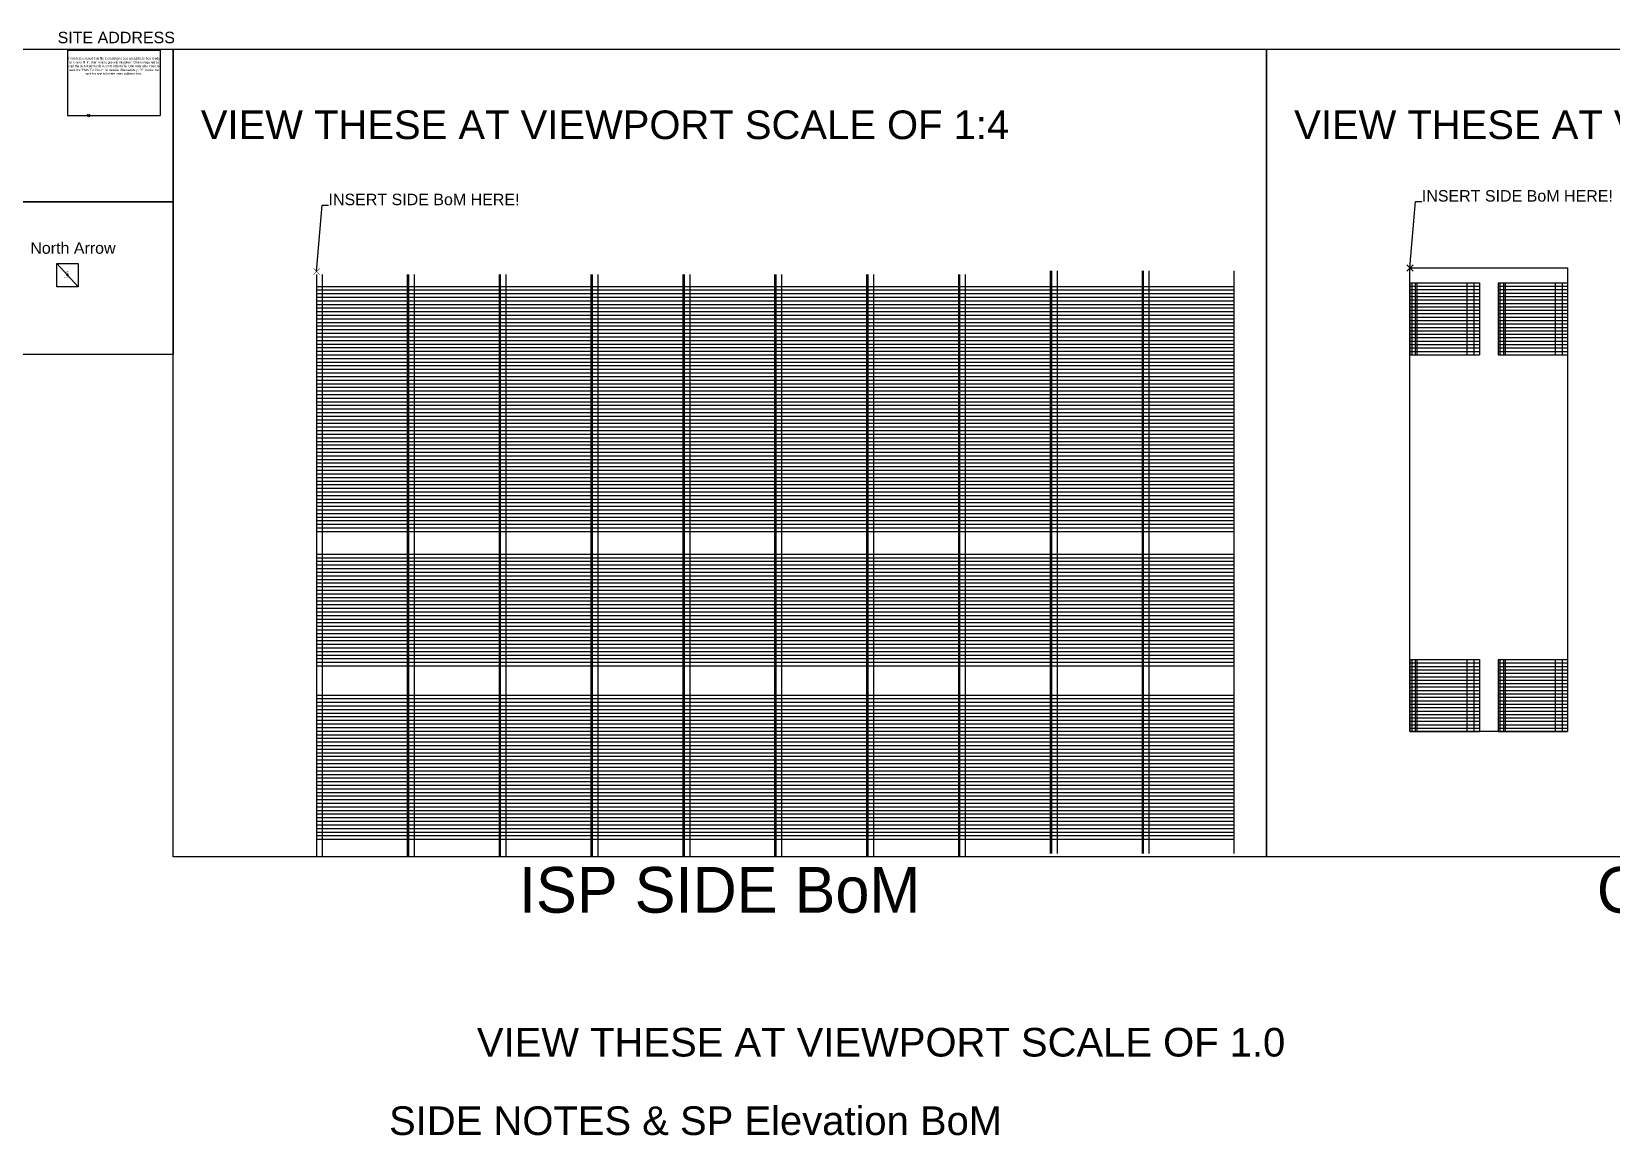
# Model space of a CAD drawing. Header units: millimetres. Extents: x 0 to 21838947, y -10538 to 10000000.
# Drawn here: x 21535978 to 21542880, y 401962 to 406785 of the extents above; entities that cross this region are included whole.
import ezdxf
from ezdxf.enums import TextEntityAlignment as Align

# ---------------------------------------------------------------- set-up
doc = ezdxf.new("R2010")
doc.units = ezdxf.units.MM
doc.layers.get('0').update_dxf_attribs({"lineweight": 30})
doc.layers.add('-00', color=7, linetype='Continuous', lineweight=30)
doc.layers.add('-02 VIEWPORTS', color=6, linetype='Continuous', lineweight=30, plot=False)
doc.styles.add('1-50(2)', font='ARIAL.TTF', dxfattribs={"height": 125})
doc.styles.add('Arial', font='ARIAL.TTF')
doc.styles.add('TEXT-0', font='ARIAL.TTF', dxfattribs={"height": 250})

msp = doc.modelspace()

# ---------------------------------------------------------------- texts
at = {"layer": '-00'}
for s, p in [('ISP SIDE BoM', (21538984.4, 403035.2)), ('OSP SIDE BoM', (21543761.1, 403035.2))]:
    msp.add_text(s, height=200, dxfattribs=at).set_placement(p, align=Align.MIDDLE_CENTER)
at = {"layer": '-02 VIEWPORTS', "style": 'Arial'}
for s, height, p in [('VIEW THESE AT VIEWPORT SCALE OF 1:4', 125, (21536717.5, 406377.9)), ('VIEW THESE AT VIEWPORT SCALE OF 1:2', 125, (21541494.1, 406377.9)), ('INSERT SIDE BoM HERE!', 50, (21537275.4, 406051.7)), ('INSERT SIDE BoM HERE!', 50, (21542052, 406067.4)), ('North Arrow', 50, (21535972.5, 405839.5))]:
    msp.add_text(s, height=height, dxfattribs=at).set_placement(p, align=Align.MIDDLE_LEFT)
at = {"layer": '-02 VIEWPORTS', "style": '1-50(2)'}
msp.add_text('SIDE NOTES & SP Elevation BoM', height=125, dxfattribs=at).set_placement((21540218.2, 402026.4), align=Align.MIDDLE_RIGHT)
at = {"layer": '-02 VIEWPORTS', "attachment_point": 5, "style": 'Arial'}
for s, insert, char_height, width in [('If one has opened this file expecting to see an address box ready for one to fill in, then one is gravely mistaken. One is required to load the AutoCAD tools customisation file. One may also need to read the "How To" forum for details. Alternatively, "X" marks the spot for one to locate ones address box.', (21536337, 406633.2), 10, 405), ('VIEW THESE AT VIEWPORT SCALE OF 1.0', (21539689.4, 402368.4), 125, 6186.648)]:
    msp.add_mtext(s, dxfattribs=dict(at, insert=insert, char_height=char_height, width=width))
at = {"style": 'Arial'}
msp.add_text('SITE ADDRESS', height=50, dxfattribs=at).set_placement((21536092, 406759.4), align=Align.MIDDLE_LEFT)

# ---------------------------------------------------------------- blocks, each defined once
blk = doc.blocks.new('*U22')
at = {"ltscale": 0.13}
blk.add_hatch(color=256, dxfattribs=at).paths.add_polyline_path([(-0.8, 5.5), (0, 7.9), (0.8, 5.5)])
for p, q in [((-4.7, 0), (4.7, 0)), ((-0.8, 5.5), (0.8, 5.5))]:
    blk.add_line(p, q)
blk.add_line((0, 7.9), (0, -4.7), dxfattribs=at)
blk.add_ellipse((0, 0), major_axis=(2.38, 0), ratio=1, start_param=-0.000378, end_param=6.282807, dxfattribs=at)
at = {"style": 'TEXT-0', "width": 1}
for s, height, p in [('W', 1.8, (-7.5, -0.9)), ('NORTH', 2.5, (-6.2, 10.5)), ('GRID', 2.5, (-4.4, 14.7)), ('E', 1.8, (5.4, -0.9)), ('NORTH ARROW', 2.5, (-13.5, -12.1)), ('S', 1.8, (-0.8, -7.2))]:
    blk.add_text(s, height=height, dxfattribs=at).set_placement(p)

# ---------------------------------------------------------------- linework, layer by layer
at = {"layer": '-00'}
for points in [[(21536596.1, 406708.6), (21536596.1, 406041.1), (21535587.9, 406041.1), (21535587.9, 406708.6)], [(21541372.7, 403179), (21536596.1, 403179), (21536596.1, 406708.6), (21541372.7, 406708.6)], [(21546149.4, 403179), (21541372.7, 403179), (21541372.7, 406708.6), (21546149.4, 406708.6)], [(21536596.1, 406041.1), (21536596.1, 405373.6), (21535587.9, 405373.6), (21535587.9, 406041.1)]]:
    msp.add_lwpolyline(points, close=True, dxfattribs=at)
at = {"layer": '-02 VIEWPORTS'}
for p, q in [((21536134.5, 406704.7), (21536539.5, 406704.7)), ((21536134.5, 406704.7), (21536134.5, 406418.7)), ((21536539.5, 406704.7), (21536539.5, 406418.7)), ((21536134.5, 406418.7), (21536539.5, 406418.7)), ((21536227.5, 406418.7), (21536222, 406424.3)), ((21536227.5, 406418.7), (21536222, 406413.2)), ((21536227.5, 406418.7), (21536233.1, 406424.3)), ((21536227.5, 406418.7), (21536233.1, 406413.2)), ((21536088.3, 405771.6), (21536181.3, 405669.4))]:
    msp.add_line(p, q, dxfattribs=at)
for points in [[(21542000.1, 405752.3), (21542024.8, 406042.4), (21542052, 406042.4)], [(21537223.5, 405736.5), (21537248.1, 406026.7), (21537275.4, 406026.7)], [(21541986.3, 405766.1), (21542013.9, 405738.5)], [(21541986.3, 405738.5), (21542013.9, 405766.1)], [(21537223.5, 405723.8), (21537223.5, 405672), (21537223.5, 405656.3), (21537223.5, 405640.5), (21537223.5, 405624.8), (21537223.5, 405609), (21537223.5, 405593.3), (21537223.5, 405577.5), (21537223.5, 405561.8), (21537223.5, 405546), (21537223.5, 405530.3), (21537223.5, 405514.5), (21537223.5, 405498.8), (21537223.5, 405483), (21537223.5, 405467.3), (21537223.5, 405451.5), (21537223.5, 405435.8), (21537223.5, 405420), (21537223.5, 405404.3), (21537223.5, 405388.5), (21537223.5, 405372.8), (21537223.5, 405357), (21537223.5, 405341.3), (21537223.5, 405325.5), (21537223.5, 405309.8), (21537223.5, 405294), (21537223.5, 405278.3), (21537223.5, 405262.5), (21537223.5, 405246.8), (21537223.5, 405231), (21537223.5, 405215.3), (21537223.5, 405199.5), (21537223.5, 405183.8), (21537223.5, 405168), (21537223.5, 405152.3), (21537223.5, 405136.5), (21537223.5, 405120.8), (21537223.5, 405105), (21537223.5, 405089.3), (21537223.5, 405073.5), (21537223.5, 405057.8), (21537223.5, 405042), (21537223.5, 405026.3), (21537223.5, 405010.5), (21537223.5, 404994.8), (21537223.5, 404979), (21537223.5, 404963.3), (21537223.5, 404947.5), (21537223.5, 404931.8), (21537223.5, 404916), (21537223.5, 404900.3), (21537223.5, 404884.5), (21537223.5, 404868.8), (21537223.5, 404853), (21537223.5, 404837.3), (21537223.5, 404821.5), (21537223.5, 404805.8), (21537223.5, 404790), (21537223.5, 404774.3), (21537223.5, 404758.5), (21537223.5, 404742.8), (21537223.5, 404727), (21537223.5, 404711.3), (21537223.5, 404695.5), (21537223.5, 404679.8), (21537223.5, 404664), (21537223.5, 404648.3), (21537223.5, 404553.8), (21537223.5, 404502), (21537223.5, 404486.3), (21537223.5, 404470.5), (21537223.5, 404454.8), (21537223.5, 404439), (21537223.5, 404423.3), (21537223.5, 404407.5), (21537223.5, 404391.8), (21537223.5, 404376), (21537223.5, 404360.3), (21537223.5, 404344.5), (21537223.5, 404328.8), (21537223.5, 404313), (21537223.5, 404297.3), (21537223.5, 404281.5), (21537223.5, 404265.8), (21537223.5, 404250), (21537223.5, 404234.3), (21537223.5, 404218.5), (21537223.5, 404202.8), (21537223.5, 404187), (21537223.5, 404171.3), (21537223.5, 404155.5), (21537223.5, 404139.8), (21537223.5, 404124), (21537223.5, 404108.3), (21537223.5, 404092.5), (21537223.5, 404076.8), (21537223.5, 404061), (21537223.5, 404045.3), (21537223.5, 404029.5), (21537223.5, 404013.8), (21537223.5, 403998), (21537223.5, 403982.3), (21537223.5, 403966.5), (21537223.5, 403938), (21537223.5, 403886.3), (21537223.5, 403870.5), (21537223.5, 403854.8), (21537223.5, 403839), (21537223.5, 403823.3), (21537223.5, 403807.5), (21537223.5, 403791.8), (21537223.5, 403776), (21537223.5, 403760.3), (21537223.5, 403744.5), (21537223.5, 403728.8), (21537223.5, 403713), (21537223.5, 403697.3), (21537223.5, 403681.5), (21537223.5, 403665.8), (21537223.5, 403650), (21537223.5, 403634.3), (21537223.5, 403618.5), (21537223.5, 403602.8), (21537223.5, 403587), (21537223.5, 403571.3), (21537223.5, 403555.5), (21537223.5, 403539.8), (21537223.5, 403524), (21537223.5, 403508.3), (21537223.5, 403492.5), (21537223.5, 403476.8), (21537223.5, 403461), (21537223.5, 403445.3), (21537223.5, 403429.5), (21537223.5, 403413.8), (21537223.5, 403398), (21537223.5, 403382.3), (21537223.5, 403366.5), (21537223.5, 403350.8), (21537223.5, 403335), (21537223.5, 403319.3), (21537223.5, 403303.5), (21537223.5, 403287.8), (21537223.5, 403272), (21537223.5, 403256.3), (21537223.5, 403240.5), (21537223.5, 403224.8), (21537223.5, 403209), (21537223.5, 403193.3), (21537223.5, 403177.5)], [(21537248.2, 405723.8), (21537248.2, 405672), (21537248.2, 405656.3), (21537248.2, 405640.5), (21537248.2, 405624.8), (21537248.2, 405609), (21537248.2, 405593.3), (21537248.2, 405577.5), (21537248.2, 405561.8), (21537248.2, 405546), (21537248.2, 405530.3), (21537248.2, 405514.5), (21537248.2, 405498.8), (21537248.2, 405483), (21537248.2, 405467.3), (21537248.2, 405451.5), (21537248.2, 405435.8), (21537248.2, 405420), (21537248.2, 405404.3), (21537248.2, 405388.5), (21537248.2, 405372.8), (21537248.2, 405357), (21537248.2, 405341.3), (21537248.2, 405325.5), (21537248.2, 405309.8), (21537248.2, 405294), (21537248.2, 405278.3), (21537248.2, 405262.5), (21537248.2, 405246.8), (21537248.2, 405231), (21537248.2, 405215.3), (21537248.2, 405199.5), (21537248.2, 405183.8), (21537248.2, 405168), (21537248.2, 405152.3), (21537248.2, 405136.5), (21537248.2, 405120.8), (21537248.2, 405105), (21537248.2, 405089.3), (21537248.2, 405073.5), (21537248.2, 405057.8), (21537248.2, 405042), (21537248.2, 405026.3), (21537248.2, 405010.5), (21537248.2, 404994.8), (21537248.2, 404979), (21537248.2, 404963.3), (21537248.2, 404947.5), (21537248.2, 404931.8), (21537248.2, 404916), (21537248.2, 404900.3), (21537248.2, 404884.5), (21537248.2, 404868.8), (21537248.2, 404853), (21537248.2, 404837.3), (21537248.2, 404821.5), (21537248.2, 404805.8), (21537248.2, 404790), (21537248.2, 404774.3), (21537248.2, 404758.5), (21537248.2, 404742.8), (21537248.2, 404727), (21537248.2, 404711.3), (21537248.2, 404695.5), (21537248.2, 404679.8), (21537248.2, 404664), (21537248.2, 404648.3), (21537248.2, 404553.8), (21537248.2, 404502), (21537248.2, 404486.3), (21537248.2, 404470.5), (21537248.2, 404454.8), (21537248.2, 404439), (21537248.2, 404423.3), (21537248.2, 404407.5), (21537248.2, 404391.8), (21537248.2, 404376), (21537248.2, 404360.3), (21537248.2, 404344.5), (21537248.2, 404328.8), (21537248.2, 404313), (21537248.2, 404297.3), (21537248.2, 404281.5), (21537248.2, 404265.8), (21537248.2, 404250), (21537248.2, 404234.3), (21537248.2, 404218.5), (21537248.2, 404202.8), (21537248.2, 404187), (21537248.2, 404171.3), (21537248.2, 404155.5), (21537248.2, 404139.8), (21537248.2, 404124), (21537248.2, 404108.3), (21537248.2, 404092.5), (21537248.2, 404076.8), (21537248.2, 404061), (21537248.2, 404045.3), (21537248.2, 404029.5), (21537248.2, 404013.8), (21537248.2, 403998), (21537248.2, 403982.3), (21537248.2, 403966.5), (21537248.2, 403938), (21537248.2, 403886.3), (21537248.2, 403870.5), (21537248.2, 403854.8), (21537248.2, 403839), (21537248.2, 403823.3), (21537248.2, 403807.5), (21537248.2, 403791.8), (21537248.2, 403776), (21537248.2, 403760.3), (21537248.2, 403744.5), (21537248.2, 403728.8), (21537248.2, 403713), (21537248.2, 403697.3), (21537248.2, 403681.5), (21537248.2, 403665.8), (21537248.2, 403650), (21537248.2, 403634.3), (21537248.2, 403618.5), (21537248.2, 403602.8), (21537248.2, 403587), (21537248.2, 403571.3), (21537248.2, 403555.5), (21537248.2, 403539.8), (21537248.2, 403524), (21537248.2, 403508.3), (21537248.2, 403492.5), (21537248.2, 403476.8), (21537248.2, 403461), (21537248.2, 403445.3), (21537248.2, 403429.5), (21537248.2, 403413.8), (21537248.2, 403398), (21537248.2, 403382.3), (21537248.2, 403366.5), (21537248.2, 403350.8), (21537248.2, 403335), (21537248.2, 403319.3), (21537248.2, 403303.5), (21537248.2, 403287.8), (21537248.2, 403272), (21537248.2, 403256.3), (21537248.2, 403240.5), (21537248.2, 403224.8), (21537248.2, 403209), (21537248.2, 403193.3), (21537248.2, 403177.5)], [(21537619.5, 405723.8), (21537619.5, 405672), (21537619.5, 405656.3), (21537619.5, 405640.5), (21537619.5, 405624.8), (21537619.5, 405609), (21537619.5, 405593.3), (21537619.5, 405577.5), (21537619.5, 405561.8), (21537619.5, 405546), (21537619.5, 405530.3), (21537619.5, 405514.5), (21537619.5, 405498.8), (21537619.5, 405483), (21537619.5, 405467.3), (21537619.5, 405451.5), (21537619.5, 405435.8), (21537619.5, 405420), (21537619.5, 405404.3), (21537619.5, 405388.5), (21537619.5, 405372.8), (21537619.5, 405357), (21537619.5, 405341.3), (21537619.5, 405325.5), (21537619.5, 405309.8), (21537619.5, 405294), (21537619.5, 405278.3), (21537619.5, 405262.5), (21537619.5, 405246.8), (21537619.5, 405231), (21537619.5, 405215.3), (21537619.5, 405199.5), (21537619.5, 405183.8), (21537619.5, 405168), (21537619.5, 405152.3), (21537619.5, 405136.5), (21537619.5, 405120.8), (21537619.5, 405105), (21537619.5, 405089.3), (21537619.5, 405073.5), (21537619.5, 405057.8), (21537619.5, 405042), (21537619.5, 405026.3), (21537619.5, 405010.5), (21537619.5, 404994.8), (21537619.5, 404979), (21537619.5, 404963.3), (21537619.5, 404947.5), (21537619.5, 404931.8), (21537619.5, 404916), (21537619.5, 404900.3), (21537619.5, 404884.5), (21537619.5, 404868.8), (21537619.5, 404853), (21537619.5, 404837.3), (21537619.5, 404821.5), (21537619.5, 404805.8), (21537619.5, 404790), (21537619.5, 404774.3), (21537619.5, 404758.5), (21537619.5, 404742.8), (21537619.5, 404727), (21537619.5, 404711.3), (21537619.5, 404695.5), (21537619.5, 404679.8), (21537619.5, 404664), (21537619.5, 404648.3), (21537619.5, 404553.8), (21537619.5, 404502), (21537619.5, 404486.3), (21537619.5, 404470.5), (21537619.5, 404454.8), (21537619.5, 404439), (21537619.5, 404423.3), (21537619.5, 404407.5), (21537619.5, 404391.8), (21537619.5, 404376), (21537619.5, 404360.3), (21537619.5, 404344.5), (21537619.5, 404328.8), (21537619.5, 404313), (21537619.5, 404297.3), (21537619.5, 404281.5), (21537619.5, 404265.8), (21537619.5, 404250), (21537619.5, 404234.3), (21537619.5, 404218.5), (21537619.5, 404202.8), (21537619.5, 404187), (21537619.5, 404171.3), (21537619.5, 404155.5), (21537619.5, 404139.8), (21537619.5, 404124), (21537619.5, 404108.3), (21537619.5, 404092.5), (21537619.5, 404076.8), (21537619.5, 404061), (21537619.5, 404045.3), (21537619.5, 404029.5), (21537619.5, 404013.8), (21537619.5, 403998), (21537619.5, 403982.3), (21537619.5, 403966.5), (21537619.5, 403938), (21537619.5, 403886.3), (21537619.5, 403870.5), (21537619.5, 403854.8), (21537619.5, 403839), (21537619.5, 403823.3), (21537619.5, 403807.5), (21537619.5, 403791.8), (21537619.5, 403776), (21537619.5, 403760.3), (21537619.5, 403744.5), (21537619.5, 403728.8), (21537619.5, 403713), (21537619.5, 403697.3), (21537619.5, 403681.5), (21537619.5, 403665.8), (21537619.5, 403650), (21537619.5, 403634.3), (21537619.5, 403618.5), (21537619.5, 403602.8), (21537619.5, 403587), (21537619.5, 403571.3), (21537619.5, 403555.5), (21537619.5, 403539.8), (21537619.5, 403524), (21537619.5, 403508.3), (21537619.5, 403492.5), (21537619.5, 403476.8), (21537619.5, 403461), (21537619.5, 403445.3), (21537619.5, 403429.5), (21537619.5, 403413.8), (21537619.5, 403398), (21537619.5, 403382.3), (21537619.5, 403366.5), (21537619.5, 403350.8), (21537619.5, 403335), (21537619.5, 403319.3), (21537619.5, 403303.5), (21537619.5, 403287.8), (21537619.5, 403272), (21537619.5, 403256.3), (21537619.5, 403240.5), (21537619.5, 403224.8), (21537619.5, 403209), (21537619.5, 403193.3), (21537619.5, 403177.5)], [(21537624.7, 405723.8), (21537624.7, 405672), (21537624.7, 405656.3), (21537624.7, 405640.5), (21537624.7, 405624.8), (21537624.7, 405609), (21537624.7, 405593.3), (21537624.7, 405577.5), (21537624.7, 405561.8), (21537624.7, 405546), (21537624.7, 405530.3), (21537624.7, 405514.5), (21537624.7, 405498.8), (21537624.7, 405483), (21537624.7, 405467.3), (21537624.7, 405451.5), (21537624.7, 405435.8), (21537624.7, 405420), (21537624.7, 405404.3), (21537624.7, 405388.5), (21537624.7, 405372.8), (21537624.7, 405357), (21537624.7, 405341.3), (21537624.7, 405325.5), (21537624.7, 405309.8), (21537624.7, 405294), (21537624.7, 405278.3), (21537624.7, 405262.5), (21537624.7, 405246.8), (21537624.7, 405231), (21537624.7, 405215.3), (21537624.7, 405199.5), (21537624.7, 405183.8), (21537624.7, 405168), (21537624.7, 405152.3), (21537624.7, 405136.5), (21537624.7, 405120.8), (21537624.7, 405105), (21537624.7, 405089.3), (21537624.7, 405073.5), (21537624.7, 405057.8), (21537624.7, 405042), (21537624.7, 405026.3), (21537624.7, 405010.5), (21537624.7, 404994.8), (21537624.7, 404979), (21537624.7, 404963.3), (21537624.7, 404947.5), (21537624.7, 404931.8), (21537624.7, 404916), (21537624.7, 404900.3), (21537624.7, 404884.5), (21537624.7, 404868.8), (21537624.7, 404853), (21537624.7, 404837.3), (21537624.7, 404821.5), (21537624.7, 404805.8), (21537624.7, 404790), (21537624.7, 404774.3), (21537624.7, 404758.5), (21537624.7, 404742.8), (21537624.7, 404727), (21537624.7, 404711.3), (21537624.7, 404695.5), (21537624.7, 404679.8), (21537624.7, 404664), (21537624.7, 404648.3), (21537624.7, 404553.8), (21537624.7, 404502), (21537624.7, 404486.3), (21537624.7, 404470.5), (21537624.7, 404454.8), (21537624.7, 404439), (21537624.7, 404423.3), (21537624.7, 404407.5), (21537624.7, 404391.8), (21537624.7, 404376), (21537624.7, 404360.3), (21537624.7, 404344.5), (21537624.7, 404328.8), (21537624.7, 404313), (21537624.7, 404297.3), (21537624.7, 404281.5), (21537624.7, 404265.8), (21537624.7, 404250), (21537624.7, 404234.3), (21537624.7, 404218.5), (21537624.7, 404202.8), (21537624.7, 404187), (21537624.7, 404171.3), (21537624.7, 404155.5), (21537624.7, 404139.8), (21537624.7, 404124), (21537624.7, 404108.3), (21537624.7, 404092.5), (21537624.7, 404076.8), (21537624.7, 404061), (21537624.7, 404045.3), (21537624.7, 404029.5), (21537624.7, 404013.8), (21537624.7, 403998), (21537624.7, 403982.3), (21537624.7, 403966.5), (21537624.7, 403938), (21537624.7, 403886.3), (21537624.7, 403870.5), (21537624.7, 403854.8), (21537624.7, 403839), (21537624.7, 403823.3), (21537624.7, 403807.5), (21537624.7, 403791.8), (21537624.7, 403776), (21537624.7, 403760.3), (21537624.7, 403744.5), (21537624.7, 403728.8), (21537624.7, 403713), (21537624.7, 403697.3), (21537624.7, 403681.5), (21537624.7, 403665.8), (21537624.7, 403650), (21537624.7, 403634.3), (21537624.7, 403618.5), (21537624.7, 403602.8), (21537624.7, 403587), (21537624.7, 403571.3), (21537624.7, 403555.5), (21537624.7, 403539.8), (21537624.7, 403524), (21537624.7, 403508.3), (21537624.7, 403492.5), (21537624.7, 403476.8), (21537624.7, 403461), (21537624.7, 403445.3), (21537624.7, 403429.5), (21537624.7, 403413.8), (21537624.7, 403398), (21537624.7, 403382.3), (21537624.7, 403366.5), (21537624.7, 403350.8), (21537624.7, 403335), (21537624.7, 403319.3), (21537624.7, 403303.5), (21537624.7, 403287.8), (21537624.7, 403272), (21537624.7, 403256.3), (21537624.7, 403240.5), (21537624.7, 403224.8), (21537624.7, 403209), (21537624.7, 403193.3), (21537624.7, 403177.5)], [(21537649.5, 405723.8), (21537649.5, 405672), (21537649.5, 405656.3), (21537649.5, 405640.5), (21537649.5, 405624.8), (21537649.5, 405609), (21537649.5, 405593.3), (21537649.5, 405577.5), (21537649.5, 405561.8), (21537649.5, 405546), (21537649.5, 405530.3), (21537649.5, 405514.5), (21537649.5, 405498.8), (21537649.5, 405483), (21537649.5, 405467.3), (21537649.5, 405451.5), (21537649.5, 405435.8), (21537649.5, 405420), (21537649.5, 405404.3), (21537649.5, 405388.5), (21537649.5, 405372.8), (21537649.5, 405357), (21537649.5, 405341.3), (21537649.5, 405325.5), (21537649.5, 405309.8), (21537649.5, 405294), (21537649.5, 405278.3), (21537649.5, 405262.5), (21537649.5, 405246.8), (21537649.5, 405231), (21537649.5, 405215.3), (21537649.5, 405199.5), (21537649.5, 405183.8), (21537649.5, 405168), (21537649.5, 405152.3), (21537649.5, 405136.5), (21537649.5, 405120.8), (21537649.5, 405105), (21537649.5, 405089.3), (21537649.5, 405073.5), (21537649.5, 405057.8), (21537649.5, 405042), (21537649.5, 405026.3), (21537649.5, 405010.5), (21537649.5, 404994.8), (21537649.5, 404979), (21537649.5, 404963.3), (21537649.5, 404947.5), (21537649.5, 404931.8), (21537649.5, 404916), (21537649.5, 404900.3), (21537649.5, 404884.5), (21537649.5, 404868.8), (21537649.5, 404853), (21537649.5, 404837.3), (21537649.5, 404821.5), (21537649.5, 404805.8), (21537649.5, 404790), (21537649.5, 404774.3), (21537649.5, 404758.5), (21537649.5, 404742.8), (21537649.5, 404727), (21537649.5, 404711.3), (21537649.5, 404695.5), (21537649.5, 404679.8), (21537649.5, 404664), (21537649.5, 404648.3), (21537649.5, 404553.8), (21537649.5, 404502), (21537649.5, 404486.3), (21537649.5, 404470.5), (21537649.5, 404454.8), (21537649.5, 404439), (21537649.5, 404423.3), (21537649.5, 404407.5), (21537649.5, 404391.8), (21537649.5, 404376), (21537649.5, 404360.3), (21537649.5, 404344.5), (21537649.5, 404328.8), (21537649.5, 404313), (21537649.5, 404297.3), (21537649.5, 404281.5), (21537649.5, 404265.8), (21537649.5, 404250), (21537649.5, 404234.3), (21537649.5, 404218.5), (21537649.5, 404202.8), (21537649.5, 404187), (21537649.5, 404171.3), (21537649.5, 404155.5), (21537649.5, 404139.8), (21537649.5, 404124), (21537649.5, 404108.3), (21537649.5, 404092.5), (21537649.5, 404076.8), (21537649.5, 404061), (21537649.5, 404045.3), (21537649.5, 404029.5), (21537649.5, 404013.8), (21537649.5, 403998), (21537649.5, 403982.3), (21537649.5, 403966.5), (21537649.5, 403938), (21537649.5, 403886.3), (21537649.5, 403870.5), (21537649.5, 403854.8), (21537649.5, 403839), (21537649.5, 403823.3), (21537649.5, 403807.5), (21537649.5, 403791.8), (21537649.5, 403776), (21537649.5, 403760.3), (21537649.5, 403744.5), (21537649.5, 403728.8), (21537649.5, 403713), (21537649.5, 403697.3), (21537649.5, 403681.5), (21537649.5, 403665.8), (21537649.5, 403650), (21537649.5, 403634.3), (21537649.5, 403618.5), (21537649.5, 403602.8), (21537649.5, 403587), (21537649.5, 403571.3), (21537649.5, 403555.5), (21537649.5, 403539.8), (21537649.5, 403524), (21537649.5, 403508.3), (21537649.5, 403492.5), (21537649.5, 403476.8), (21537649.5, 403461), (21537649.5, 403445.3), (21537649.5, 403429.5), (21537649.5, 403413.8), (21537649.5, 403398), (21537649.5, 403382.3), (21537649.5, 403366.5), (21537649.5, 403350.8), (21537649.5, 403335), (21537649.5, 403319.3), (21537649.5, 403303.5), (21537649.5, 403287.8), (21537649.5, 403272), (21537649.5, 403256.3), (21537649.5, 403240.5), (21537649.5, 403224.8), (21537649.5, 403209), (21537649.5, 403193.3), (21537649.5, 403177.5)], [(21538020.7, 405723.8), (21538020.7, 405672), (21538020.7, 405656.3), (21538020.7, 405640.5), (21538020.7, 405624.8), (21538020.7, 405609), (21538020.7, 405593.3), (21538020.7, 405577.5), (21538020.7, 405561.8), (21538020.7, 405546), (21538020.7, 405530.3), (21538020.7, 405514.5), (21538020.7, 405498.8), (21538020.7, 405483), (21538020.7, 405467.3), (21538020.7, 405451.5), (21538020.7, 405435.8), (21538020.7, 405420), (21538020.7, 405404.3), (21538020.7, 405388.5), (21538020.7, 405372.8), (21538020.7, 405357), (21538020.7, 405341.3), (21538020.7, 405325.5), (21538020.7, 405309.8), (21538020.7, 405294), (21538020.7, 405278.3), (21538020.7, 405262.5), (21538020.7, 405246.8), (21538020.7, 405231), (21538020.7, 405215.3), (21538020.7, 405199.5), (21538020.7, 405183.8), (21538020.7, 405168), (21538020.7, 405152.3), (21538020.7, 405136.5), (21538020.7, 405120.8), (21538020.7, 405105), (21538020.7, 405089.3), (21538020.7, 405073.5), (21538020.7, 405057.8), (21538020.7, 405042), (21538020.7, 405026.3), (21538020.7, 405010.5), (21538020.7, 404994.8), (21538020.7, 404979), (21538020.7, 404963.3), (21538020.7, 404947.5), (21538020.7, 404931.8), (21538020.7, 404916), (21538020.7, 404900.3), (21538020.7, 404884.5), (21538020.7, 404868.8), (21538020.7, 404853), (21538020.7, 404837.3), (21538020.7, 404821.5), (21538020.7, 404805.8), (21538020.7, 404790), (21538020.7, 404774.3), (21538020.7, 404758.5), (21538020.7, 404742.8), (21538020.7, 404727), (21538020.7, 404711.3), (21538020.7, 404695.5), (21538020.7, 404679.8), (21538020.7, 404664), (21538020.7, 404648.3), (21538020.7, 404553.8), (21538020.7, 404502), (21538020.7, 404486.3), (21538020.7, 404470.5), (21538020.7, 404454.8), (21538020.7, 404439), (21538020.7, 404423.3), (21538020.7, 404407.5), (21538020.7, 404391.8), (21538020.7, 404376), (21538020.7, 404360.3), (21538020.7, 404344.5), (21538020.7, 404328.8), (21538020.7, 404313), (21538020.7, 404297.3), (21538020.7, 404281.5), (21538020.7, 404265.8), (21538020.7, 404250), (21538020.7, 404234.3), (21538020.7, 404218.5), (21538020.7, 404202.8), (21538020.7, 404187), (21538020.7, 404171.3), (21538020.7, 404155.5), (21538020.7, 404139.8), (21538020.7, 404124), (21538020.7, 404108.3), (21538020.7, 404092.5), (21538020.7, 404076.8), (21538020.7, 404061), (21538020.7, 404045.3), (21538020.7, 404029.5), (21538020.7, 404013.8), (21538020.7, 403998), (21538020.7, 403982.3), (21538020.7, 403966.5), (21538020.7, 403938), (21538020.7, 403886.3), (21538020.7, 403870.5), (21538020.7, 403854.8), (21538020.7, 403839), (21538020.7, 403823.3), (21538020.7, 403807.5), (21538020.7, 403791.8), (21538020.7, 403776), (21538020.7, 403760.3), (21538020.7, 403744.5), (21538020.7, 403728.8), (21538020.7, 403713), (21538020.7, 403697.3), (21538020.7, 403681.5), (21538020.7, 403665.8), (21538020.7, 403650), (21538020.7, 403634.3), (21538020.7, 403618.5), (21538020.7, 403602.8), (21538020.7, 403587), (21538020.7, 403571.3), (21538020.7, 403555.5), (21538020.7, 403539.8), (21538020.7, 403524), (21538020.7, 403508.3), (21538020.7, 403492.5), (21538020.7, 403476.8), (21538020.7, 403461), (21538020.7, 403445.3), (21538020.7, 403429.5), (21538020.7, 403413.8), (21538020.7, 403398), (21538020.7, 403382.3), (21538020.7, 403366.5), (21538020.7, 403350.8), (21538020.7, 403335), (21538020.7, 403319.3), (21538020.7, 403303.5), (21538020.7, 403287.8), (21538020.7, 403272), (21538020.7, 403256.3), (21538020.7, 403240.5), (21538020.7, 403224.8), (21538020.7, 403209), (21538020.7, 403193.3), (21538020.7, 403177.5)], [(21538026, 405723.8), (21538026, 405672), (21538026, 405656.3), (21538026, 405640.5), (21538026, 405624.8), (21538026, 405609), (21538026, 405593.3), (21538026, 405577.5), (21538026, 405561.8), (21538026, 405546), (21538026, 405530.3), (21538026, 405514.5), (21538026, 405498.8), (21538026, 405483), (21538026, 405467.3), (21538026, 405451.5), (21538026, 405435.8), (21538026, 405420), (21538026, 405404.3), (21538026, 405388.5), (21538026, 405372.8), (21538026, 405357), (21538026, 405341.3), (21538026, 405325.5), (21538026, 405309.8), (21538026, 405294), (21538026, 405278.3), (21538026, 405262.5), (21538026, 405246.8), (21538026, 405231), (21538026, 405215.3), (21538026, 405199.5), (21538026, 405183.8), (21538026, 405168), (21538026, 405152.3), (21538026, 405136.5), (21538026, 405120.8), (21538026, 405105), (21538026, 405089.3), (21538026, 405073.5), (21538026, 405057.8), (21538026, 405042), (21538026, 405026.3), (21538026, 405010.5), (21538026, 404994.8), (21538026, 404979), (21538026, 404963.3), (21538026, 404947.5), (21538026, 404931.8), (21538026, 404916), (21538026, 404900.3), (21538026, 404884.5), (21538026, 404868.8), (21538026, 404853), (21538026, 404837.3), (21538026, 404821.5), (21538026, 404805.8), (21538026, 404790), (21538026, 404774.3), (21538026, 404758.5), (21538026, 404742.8), (21538026, 404727), (21538026, 404711.3), (21538026, 404695.5), (21538026, 404679.8), (21538026, 404664), (21538026, 404648.3), (21538026, 404553.8), (21538026, 404502), (21538026, 404486.3), (21538026, 404470.5), (21538026, 404454.8), (21538026, 404439), (21538026, 404423.3), (21538026, 404407.5), (21538026, 404391.8), (21538026, 404376), (21538026, 404360.3), (21538026, 404344.5), (21538026, 404328.8), (21538026, 404313), (21538026, 404297.3), (21538026, 404281.5), (21538026, 404265.8), (21538026, 404250), (21538026, 404234.3), (21538026, 404218.5), (21538026, 404202.8), (21538026, 404187), (21538026, 404171.3), (21538026, 404155.5), (21538026, 404139.8), (21538026, 404124), (21538026, 404108.3), (21538026, 404092.5), (21538026, 404076.8), (21538026, 404061), (21538026, 404045.3), (21538026, 404029.5), (21538026, 404013.8), (21538026, 403998), (21538026, 403982.3), (21538026, 403966.5), (21538026, 403938), (21538026, 403886.3), (21538026, 403870.5), (21538026, 403854.8), (21538026, 403839), (21538026, 403823.3), (21538026, 403807.5), (21538026, 403791.8), (21538026, 403776), (21538026, 403760.3), (21538026, 403744.5), (21538026, 403728.8), (21538026, 403713), (21538026, 403697.3), (21538026, 403681.5), (21538026, 403665.8), (21538026, 403650), (21538026, 403634.3), (21538026, 403618.5), (21538026, 403602.8), (21538026, 403587), (21538026, 403571.3), (21538026, 403555.5), (21538026, 403539.8), (21538026, 403524), (21538026, 403508.3), (21538026, 403492.5), (21538026, 403476.8), (21538026, 403461), (21538026, 403445.3), (21538026, 403429.5), (21538026, 403413.8), (21538026, 403398), (21538026, 403382.3), (21538026, 403366.5), (21538026, 403350.8), (21538026, 403335), (21538026, 403319.3), (21538026, 403303.5), (21538026, 403287.8), (21538026, 403272), (21538026, 403256.3), (21538026, 403240.5), (21538026, 403224.8), (21538026, 403209), (21538026, 403193.3), (21538026, 403177.5)], [(21538050.7, 405723.8), (21538050.7, 405672), (21538050.7, 405656.3), (21538050.7, 405640.5), (21538050.7, 405624.8), (21538050.7, 405609), (21538050.7, 405593.3), (21538050.7, 405577.5), (21538050.7, 405561.8), (21538050.7, 405546), (21538050.7, 405530.3), (21538050.7, 405514.5), (21538050.7, 405498.8), (21538050.7, 405483), (21538050.7, 405467.3), (21538050.7, 405451.5), (21538050.7, 405435.8), (21538050.7, 405420), (21538050.7, 405404.3), (21538050.7, 405388.5), (21538050.7, 405372.8), (21538050.7, 405357), (21538050.7, 405341.3), (21538050.7, 405325.5), (21538050.7, 405309.8), (21538050.7, 405294), (21538050.7, 405278.3), (21538050.7, 405262.5), (21538050.7, 405246.8), (21538050.7, 405231), (21538050.7, 405215.3), (21538050.7, 405199.5), (21538050.7, 405183.8), (21538050.7, 405168), (21538050.7, 405152.3), (21538050.7, 405136.5), (21538050.7, 405120.8), (21538050.7, 405105), (21538050.7, 405089.3), (21538050.7, 405073.5), (21538050.7, 405057.8), (21538050.7, 405042), (21538050.7, 405026.3), (21538050.7, 405010.5), (21538050.7, 404994.8), (21538050.7, 404979), (21538050.7, 404963.3), (21538050.7, 404947.5), (21538050.7, 404931.8), (21538050.7, 404916), (21538050.7, 404900.3), (21538050.7, 404884.5), (21538050.7, 404868.8), (21538050.7, 404853), (21538050.7, 404837.3), (21538050.7, 404821.5), (21538050.7, 404805.8), (21538050.7, 404790), (21538050.7, 404774.3), (21538050.7, 404758.5), (21538050.7, 404742.8), (21538050.7, 404727), (21538050.7, 404711.3), (21538050.7, 404695.5), (21538050.7, 404679.8), (21538050.7, 404664), (21538050.7, 404648.3), (21538050.7, 404553.8), (21538050.7, 404502), (21538050.7, 404486.3), (21538050.7, 404470.5), (21538050.7, 404454.8), (21538050.7, 404439), (21538050.7, 404423.3), (21538050.7, 404407.5), (21538050.7, 404391.8), (21538050.7, 404376), (21538050.7, 404360.3), (21538050.7, 404344.5), (21538050.7, 404328.8), (21538050.7, 404313), (21538050.7, 404297.3), (21538050.7, 404281.5), (21538050.7, 404265.8), (21538050.7, 404250), (21538050.7, 404234.3), (21538050.7, 404218.5), (21538050.7, 404202.8), (21538050.7, 404187), (21538050.7, 404171.3), (21538050.7, 404155.5), (21538050.7, 404139.8), (21538050.7, 404124), (21538050.7, 404108.3), (21538050.7, 404092.5), (21538050.7, 404076.8), (21538050.7, 404061), (21538050.7, 404045.3), (21538050.7, 404029.5), (21538050.7, 404013.8), (21538050.7, 403998), (21538050.7, 403982.3), (21538050.7, 403966.5), (21538050.7, 403938), (21538050.7, 403886.3), (21538050.7, 403870.5), (21538050.7, 403854.8), (21538050.7, 403839), (21538050.7, 403823.3), (21538050.7, 403807.5), (21538050.7, 403791.8), (21538050.7, 403776), (21538050.7, 403760.3), (21538050.7, 403744.5), (21538050.7, 403728.8), (21538050.7, 403713), (21538050.7, 403697.3), (21538050.7, 403681.5), (21538050.7, 403665.8), (21538050.7, 403650), (21538050.7, 403634.3), (21538050.7, 403618.5), (21538050.7, 403602.8), (21538050.7, 403587), (21538050.7, 403571.3), (21538050.7, 403555.5), (21538050.7, 403539.8), (21538050.7, 403524), (21538050.7, 403508.3), (21538050.7, 403492.5), (21538050.7, 403476.8), (21538050.7, 403461), (21538050.7, 403445.3), (21538050.7, 403429.5), (21538050.7, 403413.8), (21538050.7, 403398), (21538050.7, 403382.3), (21538050.7, 403366.5), (21538050.7, 403350.8), (21538050.7, 403335), (21538050.7, 403319.3), (21538050.7, 403303.5), (21538050.7, 403287.8), (21538050.7, 403272), (21538050.7, 403256.3), (21538050.7, 403240.5), (21538050.7, 403224.8), (21538050.7, 403209), (21538050.7, 403193.3), (21538050.7, 403177.5)], [(21538422, 405723.8), (21538422, 405672), (21538422, 405656.3), (21538422, 405640.5), (21538422, 405624.8), (21538422, 405609), (21538422, 405593.3), (21538422, 405577.5), (21538422, 405561.8), (21538422, 405546), (21538422, 405530.3), (21538422, 405514.5), (21538422, 405498.8), (21538422, 405483), (21538422, 405467.3), (21538422, 405451.5), (21538422, 405435.8), (21538422, 405420), (21538422, 405404.3), (21538422, 405388.5), (21538422, 405372.8), (21538422, 405357), (21538422, 405341.3), (21538422, 405325.5), (21538422, 405309.8), (21538422, 405294), (21538422, 405278.3), (21538422, 405262.5), (21538422, 405246.8), (21538422, 405231), (21538422, 405215.3), (21538422, 405199.5), (21538422, 405183.8), (21538422, 405168), (21538422, 405152.3), (21538422, 405136.5), (21538422, 405120.8), (21538422, 405105), (21538422, 405089.3), (21538422, 405073.5), (21538422, 405057.8), (21538422, 405042), (21538422, 405026.3), (21538422, 405010.5), (21538422, 404994.8), (21538422, 404979), (21538422, 404963.3), (21538422, 404947.5), (21538422, 404931.8), (21538422, 404916), (21538422, 404900.3), (21538422, 404884.5), (21538422, 404868.8), (21538422, 404853), (21538422, 404837.3), (21538422, 404821.5), (21538422, 404805.8), (21538422, 404790), (21538422, 404774.3), (21538422, 404758.5), (21538422, 404742.8), (21538422, 404727), (21538422, 404711.3), (21538422, 404695.5), (21538422, 404679.8), (21538422, 404664), (21538422, 404648.3), (21538422, 404553.8), (21538422, 404502), (21538422, 404486.3), (21538422, 404470.5), (21538422, 404454.8), (21538422, 404439), (21538422, 404423.3), (21538422, 404407.5), (21538422, 404391.8), (21538422, 404376), (21538422, 404360.3), (21538422, 404344.5), (21538422, 404328.8), (21538422, 404313), (21538422, 404297.3), (21538422, 404281.5), (21538422, 404265.8), (21538422, 404250), (21538422, 404234.3), (21538422, 404218.5), (21538422, 404202.8), (21538422, 404187), (21538422, 404171.3), (21538422, 404155.5), (21538422, 404139.8), (21538422, 404124), (21538422, 404108.3), (21538422, 404092.5), (21538422, 404076.8), (21538422, 404061), (21538422, 404045.3), (21538422, 404029.5), (21538422, 404013.8), (21538422, 403998), (21538422, 403982.3), (21538422, 403966.5), (21538422, 403938), (21538422, 403886.3), (21538422, 403870.5), (21538422, 403854.8), (21538422, 403839), (21538422, 403823.3), (21538422, 403807.5), (21538422, 403791.8), (21538422, 403776), (21538422, 403760.3), (21538422, 403744.5), (21538422, 403728.8), (21538422, 403713), (21538422, 403697.3), (21538422, 403681.5), (21538422, 403665.8), (21538422, 403650), (21538422, 403634.3), (21538422, 403618.5), (21538422, 403602.8), (21538422, 403587), (21538422, 403571.3), (21538422, 403555.5), (21538422, 403539.8), (21538422, 403524), (21538422, 403508.3), (21538422, 403492.5), (21538422, 403476.8), (21538422, 403461), (21538422, 403445.3), (21538422, 403429.5), (21538422, 403413.8), (21538422, 403398), (21538422, 403382.3), (21538422, 403366.5), (21538422, 403350.8), (21538422, 403335), (21538422, 403319.3), (21538422, 403303.5), (21538422, 403287.8), (21538422, 403272), (21538422, 403256.3), (21538422, 403240.5), (21538422, 403224.8), (21538422, 403209), (21538422, 403193.3), (21538422, 403177.5)], [(21538427.2, 405723.8), (21538427.2, 405672), (21538427.2, 405656.3), (21538427.2, 405640.5), (21538427.2, 405624.8), (21538427.2, 405609), (21538427.2, 405593.3), (21538427.2, 405577.5), (21538427.2, 405561.8), (21538427.2, 405546), (21538427.2, 405530.3), (21538427.2, 405514.5), (21538427.2, 405498.8), (21538427.2, 405483), (21538427.2, 405467.3), (21538427.2, 405451.5), (21538427.2, 405435.8), (21538427.2, 405420), (21538427.2, 405404.3), (21538427.2, 405388.5), (21538427.2, 405372.8), (21538427.2, 405357), (21538427.2, 405341.3), (21538427.2, 405325.5), (21538427.2, 405309.8), (21538427.2, 405294), (21538427.2, 405278.3), (21538427.2, 405262.5), (21538427.2, 405246.8), (21538427.2, 405231), (21538427.2, 405215.3), (21538427.2, 405199.5), (21538427.2, 405183.8), (21538427.2, 405168), (21538427.2, 405152.3), (21538427.2, 405136.5), (21538427.2, 405120.8), (21538427.2, 405105), (21538427.2, 405089.3), (21538427.2, 405073.5), (21538427.2, 405057.8), (21538427.2, 405042), (21538427.2, 405026.3), (21538427.2, 405010.5), (21538427.2, 404994.8), (21538427.2, 404979), (21538427.2, 404963.3), (21538427.2, 404947.5), (21538427.2, 404931.8), (21538427.2, 404916), (21538427.2, 404900.3), (21538427.2, 404884.5), (21538427.2, 404868.8), (21538427.2, 404853), (21538427.2, 404837.3), (21538427.2, 404821.5), (21538427.2, 404805.8), (21538427.2, 404790), (21538427.2, 404774.3), (21538427.2, 404758.5), (21538427.2, 404742.8), (21538427.2, 404727), (21538427.2, 404711.3), (21538427.2, 404695.5), (21538427.2, 404679.8), (21538427.2, 404664), (21538427.2, 404648.3), (21538427.2, 404553.8), (21538427.2, 404502), (21538427.2, 404486.3), (21538427.2, 404470.5), (21538427.2, 404454.8), (21538427.2, 404439), (21538427.2, 404423.3), (21538427.2, 404407.5), (21538427.2, 404391.8), (21538427.2, 404376), (21538427.2, 404360.3), (21538427.2, 404344.5), (21538427.2, 404328.8), (21538427.2, 404313), (21538427.2, 404297.3), (21538427.2, 404281.5), (21538427.2, 404265.8), (21538427.2, 404250), (21538427.2, 404234.3), (21538427.2, 404218.5), (21538427.2, 404202.8), (21538427.2, 404187), (21538427.2, 404171.3), (21538427.2, 404155.5), (21538427.2, 404139.8), (21538427.2, 404124), (21538427.2, 404108.3), (21538427.2, 404092.5), (21538427.2, 404076.8), (21538427.2, 404061), (21538427.2, 404045.3), (21538427.2, 404029.5), (21538427.2, 404013.8), (21538427.2, 403998), (21538427.2, 403982.3), (21538427.2, 403966.5), (21538427.2, 403938), (21538427.2, 403886.3), (21538427.2, 403870.5), (21538427.2, 403854.8), (21538427.2, 403839), (21538427.2, 403823.3), (21538427.2, 403807.5), (21538427.2, 403791.8), (21538427.2, 403776), (21538427.2, 403760.3), (21538427.2, 403744.5), (21538427.2, 403728.8), (21538427.2, 403713), (21538427.2, 403697.3), (21538427.2, 403681.5), (21538427.2, 403665.8), (21538427.2, 403650), (21538427.2, 403634.3), (21538427.2, 403618.5), (21538427.2, 403602.8), (21538427.2, 403587), (21538427.2, 403571.3), (21538427.2, 403555.5), (21538427.2, 403539.8), (21538427.2, 403524), (21538427.2, 403508.3), (21538427.2, 403492.5), (21538427.2, 403476.8), (21538427.2, 403461), (21538427.2, 403445.3), (21538427.2, 403429.5), (21538427.2, 403413.8), (21538427.2, 403398), (21538427.2, 403382.3), (21538427.2, 403366.5), (21538427.2, 403350.8), (21538427.2, 403335), (21538427.2, 403319.3), (21538427.2, 403303.5), (21538427.2, 403287.8), (21538427.2, 403272), (21538427.2, 403256.3), (21538427.2, 403240.5), (21538427.2, 403224.8), (21538427.2, 403209), (21538427.2, 403193.3), (21538427.2, 403177.5)], [(21538452, 405723.8), (21538452, 405672), (21538452, 405656.3), (21538452, 405640.5), (21538452, 405624.8), (21538452, 405609), (21538452, 405593.3), (21538452, 405577.5), (21538452, 405561.8), (21538452, 405546), (21538452, 405530.3), (21538452, 405514.5), (21538452, 405498.8), (21538452, 405483), (21538452, 405467.3), (21538452, 405451.5), (21538452, 405435.8), (21538452, 405420), (21538452, 405404.3), (21538452, 405388.5), (21538452, 405372.8), (21538452, 405357), (21538452, 405341.3), (21538452, 405325.5), (21538452, 405309.8), (21538452, 405294), (21538452, 405278.3), (21538452, 405262.5), (21538452, 405246.8), (21538452, 405231), (21538452, 405215.3), (21538452, 405199.5), (21538452, 405183.8), (21538452, 405168), (21538452, 405152.3), (21538452, 405136.5), (21538452, 405120.8), (21538452, 405105), (21538452, 405089.3), (21538452, 405073.5), (21538452, 405057.8), (21538452, 405042), (21538452, 405026.3), (21538452, 405010.5), (21538452, 404994.8), (21538452, 404979), (21538452, 404963.3), (21538452, 404947.5), (21538452, 404931.8), (21538452, 404916), (21538452, 404900.3), (21538452, 404884.5), (21538452, 404868.8), (21538452, 404853), (21538452, 404837.3), (21538452, 404821.5), (21538452, 404805.8), (21538452, 404790), (21538452, 404774.3), (21538452, 404758.5), (21538452, 404742.8), (21538452, 404727), (21538452, 404711.3), (21538452, 404695.5), (21538452, 404679.8), (21538452, 404664), (21538452, 404648.3), (21538452, 404553.8), (21538452, 404502), (21538452, 404486.3), (21538452, 404470.5), (21538452, 404454.8), (21538452, 404439), (21538452, 404423.3), (21538452, 404407.5), (21538452, 404391.8), (21538452, 404376), (21538452, 404360.3), (21538452, 404344.5), (21538452, 404328.8), (21538452, 404313), (21538452, 404297.3), (21538452, 404281.5), (21538452, 404265.8), (21538452, 404250), (21538452, 404234.3), (21538452, 404218.5), (21538452, 404202.8), (21538452, 404187), (21538452, 404171.3), (21538452, 404155.5), (21538452, 404139.8), (21538452, 404124), (21538452, 404108.3), (21538452, 404092.5), (21538452, 404076.8), (21538452, 404061), (21538452, 404045.3), (21538452, 404029.5), (21538452, 404013.8), (21538452, 403998), (21538452, 403982.3), (21538452, 403966.5), (21538452, 403938), (21538452, 403886.3), (21538452, 403870.5), (21538452, 403854.8), (21538452, 403839), (21538452, 403823.3), (21538452, 403807.5), (21538452, 403791.8), (21538452, 403776), (21538452, 403760.3), (21538452, 403744.5), (21538452, 403728.8), (21538452, 403713), (21538452, 403697.3), (21538452, 403681.5), (21538452, 403665.8), (21538452, 403650), (21538452, 403634.3), (21538452, 403618.5), (21538452, 403602.8), (21538452, 403587), (21538452, 403571.3), (21538452, 403555.5), (21538452, 403539.8), (21538452, 403524), (21538452, 403508.3), (21538452, 403492.5), (21538452, 403476.8), (21538452, 403461), (21538452, 403445.3), (21538452, 403429.5), (21538452, 403413.8), (21538452, 403398), (21538452, 403382.3), (21538452, 403366.5), (21538452, 403350.8), (21538452, 403335), (21538452, 403319.3), (21538452, 403303.5), (21538452, 403287.8), (21538452, 403272), (21538452, 403256.3), (21538452, 403240.5), (21538452, 403224.8), (21538452, 403209), (21538452, 403193.3), (21538452, 403177.5)], [(21538823.2, 405723.8), (21538823.2, 405672), (21538823.2, 405656.3), (21538823.2, 405640.5), (21538823.2, 405624.8), (21538823.2, 405609), (21538823.2, 405593.3), (21538823.2, 405577.5), (21538823.2, 405561.8), (21538823.2, 405546), (21538823.2, 405530.3), (21538823.2, 405514.5), (21538823.2, 405498.8), (21538823.2, 405483), (21538823.2, 405467.3), (21538823.2, 405451.5), (21538823.2, 405435.8), (21538823.2, 405420), (21538823.2, 405404.3), (21538823.2, 405388.5), (21538823.2, 405372.8), (21538823.2, 405357), (21538823.2, 405341.3), (21538823.2, 405325.5), (21538823.2, 405309.8), (21538823.2, 405294), (21538823.2, 405278.3), (21538823.2, 405262.5), (21538823.2, 405246.8), (21538823.2, 405231), (21538823.2, 405215.3), (21538823.2, 405199.5), (21538823.2, 405183.8), (21538823.2, 405168), (21538823.2, 405152.3), (21538823.2, 405136.5), (21538823.2, 405120.8), (21538823.2, 405105), (21538823.2, 405089.3), (21538823.2, 405073.5), (21538823.2, 405057.8), (21538823.2, 405042), (21538823.2, 405026.3), (21538823.2, 405010.5), (21538823.2, 404994.8), (21538823.2, 404979), (21538823.2, 404963.3), (21538823.2, 404947.5), (21538823.2, 404931.8), (21538823.2, 404916), (21538823.2, 404900.3), (21538823.2, 404884.5), (21538823.2, 404868.8), (21538823.2, 404853), (21538823.2, 404837.3), (21538823.2, 404821.5), (21538823.2, 404805.8), (21538823.2, 404790), (21538823.2, 404774.3), (21538823.2, 404758.5), (21538823.2, 404742.8), (21538823.2, 404727), (21538823.2, 404711.3), (21538823.2, 404695.5), (21538823.2, 404679.8), (21538823.2, 404664), (21538823.2, 404648.3), (21538823.2, 404553.8), (21538823.2, 404502), (21538823.2, 404486.3), (21538823.2, 404470.5), (21538823.2, 404454.8), (21538823.2, 404439), (21538823.2, 404423.3), (21538823.2, 404407.5), (21538823.2, 404391.8), (21538823.2, 404376), (21538823.2, 404360.3), (21538823.2, 404344.5), (21538823.2, 404328.8), (21538823.2, 404313), (21538823.2, 404297.3), (21538823.2, 404281.5), (21538823.2, 404265.8), (21538823.2, 404250), (21538823.2, 404234.3), (21538823.2, 404218.5), (21538823.2, 404202.8), (21538823.2, 404187), (21538823.2, 404171.3), (21538823.2, 404155.5), (21538823.2, 404139.8), (21538823.2, 404124), (21538823.2, 404108.3), (21538823.2, 404092.5), (21538823.2, 404076.8), (21538823.2, 404061), (21538823.2, 404045.3), (21538823.2, 404029.5), (21538823.2, 404013.8), (21538823.2, 403998), (21538823.2, 403982.3), (21538823.2, 403966.5), (21538823.2, 403938), (21538823.2, 403886.3), (21538823.2, 403870.5), (21538823.2, 403854.8), (21538823.2, 403839), (21538823.2, 403823.3), (21538823.2, 403807.5), (21538823.2, 403791.8), (21538823.2, 403776), (21538823.2, 403760.3), (21538823.2, 403744.5), (21538823.2, 403728.8), (21538823.2, 403713), (21538823.2, 403697.3), (21538823.2, 403681.5), (21538823.2, 403665.8), (21538823.2, 403650), (21538823.2, 403634.3), (21538823.2, 403618.5), (21538823.2, 403602.8), (21538823.2, 403587), (21538823.2, 403571.3), (21538823.2, 403555.5), (21538823.2, 403539.8), (21538823.2, 403524), (21538823.2, 403508.3), (21538823.2, 403492.5), (21538823.2, 403476.8), (21538823.2, 403461), (21538823.2, 403445.3), (21538823.2, 403429.5), (21538823.2, 403413.8), (21538823.2, 403398), (21538823.2, 403382.3), (21538823.2, 403366.5), (21538823.2, 403350.8), (21538823.2, 403335), (21538823.2, 403319.3), (21538823.2, 403303.5), (21538823.2, 403287.8), (21538823.2, 403272), (21538823.2, 403256.3), (21538823.2, 403240.5), (21538823.2, 403224.8), (21538823.2, 403209), (21538823.2, 403193.3), (21538823.2, 403177.5)], [(21538828.5, 405723.8), (21538828.5, 405672), (21538828.5, 405656.3), (21538828.5, 405640.5), (21538828.5, 405624.8), (21538828.5, 405609), (21538828.5, 405593.3), (21538828.5, 405577.5), (21538828.5, 405561.8), (21538828.5, 405546), (21538828.5, 405530.3), (21538828.5, 405514.5), (21538828.5, 405498.8), (21538828.5, 405483), (21538828.5, 405467.3), (21538828.5, 405451.5), (21538828.5, 405435.8), (21538828.5, 405420), (21538828.5, 405404.3), (21538828.5, 405388.5), (21538828.5, 405372.8), (21538828.5, 405357), (21538828.5, 405341.3), (21538828.5, 405325.5), (21538828.5, 405309.8), (21538828.5, 405294), (21538828.5, 405278.3), (21538828.5, 405262.5), (21538828.5, 405246.8), (21538828.5, 405231), (21538828.5, 405215.3), (21538828.5, 405199.5), (21538828.5, 405183.8), (21538828.5, 405168), (21538828.5, 405152.3), (21538828.5, 405136.5), (21538828.5, 405120.8), (21538828.5, 405105), (21538828.5, 405089.3), (21538828.5, 405073.5), (21538828.5, 405057.8), (21538828.5, 405042), (21538828.5, 405026.3), (21538828.5, 405010.5), (21538828.5, 404994.8), (21538828.5, 404979), (21538828.5, 404963.3), (21538828.5, 404947.5), (21538828.5, 404931.8), (21538828.5, 404916), (21538828.5, 404900.3), (21538828.5, 404884.5), (21538828.5, 404868.8), (21538828.5, 404853), (21538828.5, 404837.3), (21538828.5, 404821.5), (21538828.5, 404805.8), (21538828.5, 404790), (21538828.5, 404774.3), (21538828.5, 404758.5), (21538828.5, 404742.8), (21538828.5, 404727), (21538828.5, 404711.3), (21538828.5, 404695.5), (21538828.5, 404679.8), (21538828.5, 404664), (21538828.5, 404648.3), (21538828.5, 404553.8), (21538828.5, 404502), (21538828.5, 404486.3), (21538828.5, 404470.5), (21538828.5, 404454.8), (21538828.5, 404439), (21538828.5, 404423.3), (21538828.5, 404407.5), (21538828.5, 404391.8), (21538828.5, 404376), (21538828.5, 404360.3), (21538828.5, 404344.5), (21538828.5, 404328.8), (21538828.5, 404313), (21538828.5, 404297.3), (21538828.5, 404281.5), (21538828.5, 404265.8), (21538828.5, 404250), (21538828.5, 404234.3), (21538828.5, 404218.5), (21538828.5, 404202.8), (21538828.5, 404187), (21538828.5, 404171.3), (21538828.5, 404155.5), (21538828.5, 404139.8), (21538828.5, 404124), (21538828.5, 404108.3), (21538828.5, 404092.5), (21538828.5, 404076.8), (21538828.5, 404061), (21538828.5, 404045.3), (21538828.5, 404029.5), (21538828.5, 404013.8), (21538828.5, 403998), (21538828.5, 403982.3), (21538828.5, 403966.5), (21538828.5, 403938), (21538828.5, 403886.3), (21538828.5, 403870.5), (21538828.5, 403854.8), (21538828.5, 403839), (21538828.5, 403823.3), (21538828.5, 403807.5), (21538828.5, 403791.8), (21538828.5, 403776), (21538828.5, 403760.3), (21538828.5, 403744.5), (21538828.5, 403728.8), (21538828.5, 403713), (21538828.5, 403697.3), (21538828.5, 403681.5), (21538828.5, 403665.8), (21538828.5, 403650), (21538828.5, 403634.3), (21538828.5, 403618.5), (21538828.5, 403602.8), (21538828.5, 403587), (21538828.5, 403571.3), (21538828.5, 403555.5), (21538828.5, 403539.8), (21538828.5, 403524), (21538828.5, 403508.3), (21538828.5, 403492.5), (21538828.5, 403476.8), (21538828.5, 403461), (21538828.5, 403445.3), (21538828.5, 403429.5), (21538828.5, 403413.8), (21538828.5, 403398), (21538828.5, 403382.3), (21538828.5, 403366.5), (21538828.5, 403350.8), (21538828.5, 403335), (21538828.5, 403319.3), (21538828.5, 403303.5), (21538828.5, 403287.8), (21538828.5, 403272), (21538828.5, 403256.3), (21538828.5, 403240.5), (21538828.5, 403224.8), (21538828.5, 403209), (21538828.5, 403193.3), (21538828.5, 403177.5)], [(21538853.2, 405723.8), (21538853.2, 405672), (21538853.2, 405656.3), (21538853.2, 405640.5), (21538853.2, 405624.8), (21538853.2, 405609), (21538853.2, 405593.3), (21538853.2, 405577.5), (21538853.2, 405561.8), (21538853.2, 405546), (21538853.2, 405530.3), (21538853.2, 405514.5), (21538853.2, 405498.8), (21538853.2, 405483), (21538853.2, 405467.3), (21538853.2, 405451.5), (21538853.2, 405435.8), (21538853.2, 405420), (21538853.2, 405404.3), (21538853.2, 405388.5), (21538853.2, 405372.8), (21538853.2, 405357), (21538853.2, 405341.3), (21538853.2, 405325.5), (21538853.2, 405309.8), (21538853.2, 405294), (21538853.2, 405278.3), (21538853.2, 405262.5), (21538853.2, 405246.8), (21538853.2, 405231), (21538853.2, 405215.3), (21538853.2, 405199.5), (21538853.2, 405183.8), (21538853.2, 405168), (21538853.2, 405152.3), (21538853.2, 405136.5), (21538853.2, 405120.8), (21538853.2, 405105), (21538853.2, 405089.3), (21538853.2, 405073.5), (21538853.2, 405057.8), (21538853.2, 405042), (21538853.2, 405026.3), (21538853.2, 405010.5), (21538853.2, 404994.8), (21538853.2, 404979), (21538853.2, 404963.3), (21538853.2, 404947.5), (21538853.2, 404931.8), (21538853.2, 404916), (21538853.2, 404900.3), (21538853.2, 404884.5), (21538853.2, 404868.8), (21538853.2, 404853), (21538853.2, 404837.3), (21538853.2, 404821.5), (21538853.2, 404805.8), (21538853.2, 404790), (21538853.2, 404774.3), (21538853.2, 404758.5), (21538853.2, 404742.8), (21538853.2, 404727), (21538853.2, 404711.3), (21538853.2, 404695.5), (21538853.2, 404679.8), (21538853.2, 404664), (21538853.2, 404648.3), (21538853.2, 404553.8), (21538853.2, 404502), (21538853.2, 404486.3), (21538853.2, 404470.5), (21538853.2, 404454.8), (21538853.2, 404439), (21538853.2, 404423.3), (21538853.2, 404407.5), (21538853.2, 404391.8), (21538853.2, 404376), (21538853.2, 404360.3), (21538853.2, 404344.5), (21538853.2, 404328.8), (21538853.2, 404313), (21538853.2, 404297.3), (21538853.2, 404281.5), (21538853.2, 404265.8), (21538853.2, 404250), (21538853.2, 404234.3), (21538853.2, 404218.5), (21538853.2, 404202.8), (21538853.2, 404187), (21538853.2, 404171.3), (21538853.2, 404155.5), (21538853.2, 404139.8), (21538853.2, 404124), (21538853.2, 404108.3), (21538853.2, 404092.5), (21538853.2, 404076.8), (21538853.2, 404061), (21538853.2, 404045.3), (21538853.2, 404029.5), (21538853.2, 404013.8), (21538853.2, 403998), (21538853.2, 403982.3), (21538853.2, 403966.5), (21538853.2, 403938), (21538853.2, 403886.3), (21538853.2, 403870.5), (21538853.2, 403854.8), (21538853.2, 403839), (21538853.2, 403823.3), (21538853.2, 403807.5), (21538853.2, 403791.8), (21538853.2, 403776), (21538853.2, 403760.3), (21538853.2, 403744.5), (21538853.2, 403728.8), (21538853.2, 403713), (21538853.2, 403697.3), (21538853.2, 403681.5), (21538853.2, 403665.8), (21538853.2, 403650), (21538853.2, 403634.3), (21538853.2, 403618.5), (21538853.2, 403602.8), (21538853.2, 403587), (21538853.2, 403571.3), (21538853.2, 403555.5), (21538853.2, 403539.8), (21538853.2, 403524), (21538853.2, 403508.3), (21538853.2, 403492.5), (21538853.2, 403476.8), (21538853.2, 403461), (21538853.2, 403445.3), (21538853.2, 403429.5), (21538853.2, 403413.8), (21538853.2, 403398), (21538853.2, 403382.3), (21538853.2, 403366.5), (21538853.2, 403350.8), (21538853.2, 403335), (21538853.2, 403319.3), (21538853.2, 403303.5), (21538853.2, 403287.8), (21538853.2, 403272), (21538853.2, 403256.3), (21538853.2, 403240.5), (21538853.2, 403224.8), (21538853.2, 403209), (21538853.2, 403193.3), (21538853.2, 403177.5)], [(21539224.5, 405723.8), (21539224.5, 405672), (21539224.5, 405656.3), (21539224.5, 405640.5), (21539224.5, 405624.8), (21539224.5, 405609), (21539224.5, 405593.3), (21539224.5, 405577.5), (21539224.5, 405561.8), (21539224.5, 405546), (21539224.5, 405530.3), (21539224.5, 405514.5), (21539224.5, 405498.8), (21539224.5, 405483), (21539224.5, 405467.3), (21539224.5, 405451.5), (21539224.5, 405435.8), (21539224.5, 405420), (21539224.5, 405404.3), (21539224.5, 405388.5), (21539224.5, 405372.8), (21539224.5, 405357), (21539224.5, 405341.3), (21539224.5, 405325.5), (21539224.5, 405309.8), (21539224.5, 405294), (21539224.5, 405278.3), (21539224.5, 405262.5), (21539224.5, 405246.8), (21539224.5, 405231), (21539224.5, 405215.3), (21539224.5, 405199.5), (21539224.5, 405183.8), (21539224.5, 405168), (21539224.5, 405152.3), (21539224.5, 405136.5), (21539224.5, 405120.8), (21539224.5, 405105), (21539224.5, 405089.3), (21539224.5, 405073.5), (21539224.5, 405057.8), (21539224.5, 405042), (21539224.5, 405026.3), (21539224.5, 405010.5), (21539224.5, 404994.8), (21539224.5, 404979), (21539224.5, 404963.3), (21539224.5, 404947.5), (21539224.5, 404931.8), (21539224.5, 404916), (21539224.5, 404900.3), (21539224.5, 404884.5), (21539224.5, 404868.8), (21539224.5, 404853), (21539224.5, 404837.3), (21539224.5, 404821.5), (21539224.5, 404805.8), (21539224.5, 404790), (21539224.5, 404774.3), (21539224.5, 404758.5), (21539224.5, 404742.8), (21539224.5, 404727), (21539224.5, 404711.3), (21539224.5, 404695.5), (21539224.5, 404679.8), (21539224.5, 404664), (21539224.5, 404648.3), (21539224.5, 404553.8), (21539224.5, 404502), (21539224.5, 404486.3), (21539224.5, 404470.5), (21539224.5, 404454.8), (21539224.5, 404439), (21539224.5, 404423.3), (21539224.5, 404407.5), (21539224.5, 404391.8), (21539224.5, 404376), (21539224.5, 404360.3), (21539224.5, 404344.5), (21539224.5, 404328.8), (21539224.5, 404313), (21539224.5, 404297.3), (21539224.5, 404281.5), (21539224.5, 404265.8), (21539224.5, 404250), (21539224.5, 404234.3), (21539224.5, 404218.5), (21539224.5, 404202.8), (21539224.5, 404187), (21539224.5, 404171.3), (21539224.5, 404155.5), (21539224.5, 404139.8), (21539224.5, 404124), (21539224.5, 404108.3), (21539224.5, 404092.5), (21539224.5, 404076.8), (21539224.5, 404061), (21539224.5, 404045.3), (21539224.5, 404029.5), (21539224.5, 404013.8), (21539224.5, 403998), (21539224.5, 403982.3), (21539224.5, 403966.5), (21539224.5, 403938), (21539224.5, 403886.3), (21539224.5, 403870.5), (21539224.5, 403854.8), (21539224.5, 403839), (21539224.5, 403823.3), (21539224.5, 403807.5), (21539224.5, 403791.8), (21539224.5, 403776), (21539224.5, 403760.3), (21539224.5, 403744.5), (21539224.5, 403728.8), (21539224.5, 403713), (21539224.5, 403697.3), (21539224.5, 403681.5), (21539224.5, 403665.8), (21539224.5, 403650), (21539224.5, 403634.3), (21539224.5, 403618.5), (21539224.5, 403602.8), (21539224.5, 403587), (21539224.5, 403571.3), (21539224.5, 403555.5), (21539224.5, 403539.8), (21539224.5, 403524), (21539224.5, 403508.3), (21539224.5, 403492.5), (21539224.5, 403476.8), (21539224.5, 403461), (21539224.5, 403445.3), (21539224.5, 403429.5), (21539224.5, 403413.8), (21539224.5, 403398), (21539224.5, 403382.3), (21539224.5, 403366.5), (21539224.5, 403350.8), (21539224.5, 403335), (21539224.5, 403319.3), (21539224.5, 403303.5), (21539224.5, 403287.8), (21539224.5, 403272), (21539224.5, 403256.3), (21539224.5, 403240.5), (21539224.5, 403224.8), (21539224.5, 403209), (21539224.5, 403193.3), (21539224.5, 403177.5)], [(21539229.7, 405723.8), (21539229.7, 405672), (21539229.7, 405656.3), (21539229.7, 405640.5), (21539229.7, 405624.8), (21539229.7, 405609), (21539229.7, 405593.3), (21539229.7, 405577.5), (21539229.7, 405561.8), (21539229.7, 405546), (21539229.7, 405530.3), (21539229.7, 405514.5), (21539229.7, 405498.8), (21539229.7, 405483), (21539229.7, 405467.3), (21539229.7, 405451.5), (21539229.7, 405435.8), (21539229.7, 405420), (21539229.7, 405404.3), (21539229.7, 405388.5), (21539229.7, 405372.8), (21539229.7, 405357), (21539229.7, 405341.3), (21539229.7, 405325.5), (21539229.7, 405309.8), (21539229.7, 405294), (21539229.7, 405278.3), (21539229.7, 405262.5), (21539229.7, 405246.8), (21539229.7, 405231), (21539229.7, 405215.3), (21539229.7, 405199.5), (21539229.7, 405183.8), (21539229.7, 405168), (21539229.7, 405152.3), (21539229.7, 405136.5), (21539229.7, 405120.8), (21539229.7, 405105), (21539229.7, 405089.3), (21539229.7, 405073.5), (21539229.7, 405057.8), (21539229.7, 405042), (21539229.7, 405026.3), (21539229.7, 405010.5), (21539229.7, 404994.8), (21539229.7, 404979), (21539229.7, 404963.3), (21539229.7, 404947.5), (21539229.7, 404931.8), (21539229.7, 404916), (21539229.7, 404900.3), (21539229.7, 404884.5), (21539229.7, 404868.8), (21539229.7, 404853), (21539229.7, 404837.3), (21539229.7, 404821.5), (21539229.7, 404805.8), (21539229.7, 404790), (21539229.7, 404774.3), (21539229.7, 404758.5), (21539229.7, 404742.8), (21539229.7, 404727), (21539229.7, 404711.3), (21539229.7, 404695.5), (21539229.7, 404679.8), (21539229.7, 404664), (21539229.7, 404648.3), (21539229.7, 404553.8), (21539229.7, 404502), (21539229.7, 404486.3), (21539229.7, 404470.5), (21539229.7, 404454.8), (21539229.7, 404439), (21539229.7, 404423.3), (21539229.7, 404407.5), (21539229.7, 404391.8), (21539229.7, 404376), (21539229.7, 404360.3), (21539229.7, 404344.5), (21539229.7, 404328.8), (21539229.7, 404313), (21539229.7, 404297.3), (21539229.7, 404281.5), (21539229.7, 404265.8), (21539229.7, 404250), (21539229.7, 404234.3), (21539229.7, 404218.5), (21539229.7, 404202.8), (21539229.7, 404187), (21539229.7, 404171.3), (21539229.7, 404155.5), (21539229.7, 404139.8), (21539229.7, 404124), (21539229.7, 404108.3), (21539229.7, 404092.5), (21539229.7, 404076.8), (21539229.7, 404061), (21539229.7, 404045.3), (21539229.7, 404029.5), (21539229.7, 404013.8), (21539229.7, 403998), (21539229.7, 403982.3), (21539229.7, 403966.5), (21539229.7, 403938), (21539229.7, 403886.3), (21539229.7, 403870.5), (21539229.7, 403854.8), (21539229.7, 403839), (21539229.7, 403823.3), (21539229.7, 403807.5), (21539229.7, 403791.8), (21539229.7, 403776), (21539229.7, 403760.3), (21539229.7, 403744.5), (21539229.7, 403728.8), (21539229.7, 403713), (21539229.7, 403697.3), (21539229.7, 403681.5), (21539229.7, 403665.8), (21539229.7, 403650), (21539229.7, 403634.3), (21539229.7, 403618.5), (21539229.7, 403602.8), (21539229.7, 403587), (21539229.7, 403571.3), (21539229.7, 403555.5), (21539229.7, 403539.8), (21539229.7, 403524), (21539229.7, 403508.3), (21539229.7, 403492.5), (21539229.7, 403476.8), (21539229.7, 403461), (21539229.7, 403445.3), (21539229.7, 403429.5), (21539229.7, 403413.8), (21539229.7, 403398), (21539229.7, 403382.3), (21539229.7, 403366.5), (21539229.7, 403350.8), (21539229.7, 403335), (21539229.7, 403319.3), (21539229.7, 403303.5), (21539229.7, 403287.8), (21539229.7, 403272), (21539229.7, 403256.3), (21539229.7, 403240.5), (21539229.7, 403224.8), (21539229.7, 403209), (21539229.7, 403193.3), (21539229.7, 403177.5)], [(21539254.5, 405723.8), (21539254.5, 405672), (21539254.5, 405656.3), (21539254.5, 405640.5), (21539254.5, 405624.8), (21539254.5, 405609), (21539254.5, 405593.3), (21539254.5, 405577.5), (21539254.5, 405561.8), (21539254.5, 405546), (21539254.5, 405530.3), (21539254.5, 405514.5), (21539254.5, 405498.8), (21539254.5, 405483), (21539254.5, 405467.3), (21539254.5, 405451.5), (21539254.5, 405435.8), (21539254.5, 405420), (21539254.5, 405404.3), (21539254.5, 405388.5), (21539254.5, 405372.8), (21539254.5, 405357), (21539254.5, 405341.3), (21539254.5, 405325.5), (21539254.5, 405309.8), (21539254.5, 405294), (21539254.5, 405278.3), (21539254.5, 405262.5), (21539254.5, 405246.8), (21539254.5, 405231), (21539254.5, 405215.3), (21539254.5, 405199.5), (21539254.5, 405183.8), (21539254.5, 405168), (21539254.5, 405152.3), (21539254.5, 405136.5), (21539254.5, 405120.8), (21539254.5, 405105), (21539254.5, 405089.3), (21539254.5, 405073.5), (21539254.5, 405057.8), (21539254.5, 405042), (21539254.5, 405026.3), (21539254.5, 405010.5), (21539254.5, 404994.8), (21539254.5, 404979), (21539254.5, 404963.3), (21539254.5, 404947.5), (21539254.5, 404931.8), (21539254.5, 404916), (21539254.5, 404900.3), (21539254.5, 404884.5), (21539254.5, 404868.8), (21539254.5, 404853), (21539254.5, 404837.3), (21539254.5, 404821.5), (21539254.5, 404805.8), (21539254.5, 404790), (21539254.5, 404774.3), (21539254.5, 404758.5), (21539254.5, 404742.8), (21539254.5, 404727), (21539254.5, 404711.3), (21539254.5, 404695.5), (21539254.5, 404679.8), (21539254.5, 404664), (21539254.5, 404648.3), (21539254.5, 404553.8), (21539254.5, 404502), (21539254.5, 404486.3), (21539254.5, 404470.5), (21539254.5, 404454.8), (21539254.5, 404439), (21539254.5, 404423.3), (21539254.5, 404407.5), (21539254.5, 404391.8), (21539254.5, 404376), (21539254.5, 404360.3), (21539254.5, 404344.5), (21539254.5, 404328.8), (21539254.5, 404313), (21539254.5, 404297.3), (21539254.5, 404281.5), (21539254.5, 404265.8), (21539254.5, 404250), (21539254.5, 404234.3), (21539254.5, 404218.5), (21539254.5, 404202.8), (21539254.5, 404187), (21539254.5, 404171.3), (21539254.5, 404155.5), (21539254.5, 404139.8), (21539254.5, 404124), (21539254.5, 404108.3), (21539254.5, 404092.5), (21539254.5, 404076.8), (21539254.5, 404061), (21539254.5, 404045.3), (21539254.5, 404029.5), (21539254.5, 404013.8), (21539254.5, 403998), (21539254.5, 403982.3), (21539254.5, 403966.5), (21539254.5, 403938), (21539254.5, 403886.3), (21539254.5, 403870.5), (21539254.5, 403854.8), (21539254.5, 403839), (21539254.5, 403823.3), (21539254.5, 403807.5), (21539254.5, 403791.8), (21539254.5, 403776), (21539254.5, 403760.3), (21539254.5, 403744.5), (21539254.5, 403728.8), (21539254.5, 403713), (21539254.5, 403697.3), (21539254.5, 403681.5), (21539254.5, 403665.8), (21539254.5, 403650), (21539254.5, 403634.3), (21539254.5, 403618.5), (21539254.5, 403602.8), (21539254.5, 403587), (21539254.5, 403571.3), (21539254.5, 403555.5), (21539254.5, 403539.8), (21539254.5, 403524), (21539254.5, 403508.3), (21539254.5, 403492.5), (21539254.5, 403476.8), (21539254.5, 403461), (21539254.5, 403445.3), (21539254.5, 403429.5), (21539254.5, 403413.8), (21539254.5, 403398), (21539254.5, 403382.3), (21539254.5, 403366.5), (21539254.5, 403350.8), (21539254.5, 403335), (21539254.5, 403319.3), (21539254.5, 403303.5), (21539254.5, 403287.8), (21539254.5, 403272), (21539254.5, 403256.3), (21539254.5, 403240.5), (21539254.5, 403224.8), (21539254.5, 403209), (21539254.5, 403193.3), (21539254.5, 403177.5)], [(21539625.7, 405723.8), (21539625.7, 405672), (21539625.7, 405656.3), (21539625.7, 405640.5), (21539625.7, 405624.8), (21539625.7, 405609), (21539625.7, 405593.3), (21539625.7, 405577.5), (21539625.7, 405561.8), (21539625.7, 405546), (21539625.7, 405530.3), (21539625.7, 405514.5), (21539625.7, 405498.8), (21539625.7, 405483), (21539625.7, 405467.3), (21539625.7, 405451.5), (21539625.7, 405435.8), (21539625.7, 405420), (21539625.7, 405404.3), (21539625.7, 405388.5), (21539625.7, 405372.8), (21539625.7, 405357), (21539625.7, 405341.3), (21539625.7, 405325.5), (21539625.7, 405309.8), (21539625.7, 405294), (21539625.7, 405278.3), (21539625.7, 405262.5), (21539625.7, 405246.8), (21539625.7, 405231), (21539625.7, 405215.3), (21539625.7, 405199.5), (21539625.7, 405183.8), (21539625.7, 405168), (21539625.7, 405152.3), (21539625.7, 405136.5), (21539625.7, 405120.8), (21539625.7, 405105), (21539625.7, 405089.3), (21539625.7, 405073.5), (21539625.7, 405057.8), (21539625.7, 405042), (21539625.7, 405026.3), (21539625.7, 405010.5), (21539625.7, 404994.8), (21539625.7, 404979), (21539625.7, 404963.3), (21539625.7, 404947.5), (21539625.7, 404931.8), (21539625.7, 404916), (21539625.7, 404900.3), (21539625.7, 404884.5), (21539625.7, 404868.8), (21539625.7, 404853), (21539625.7, 404837.3), (21539625.7, 404821.5), (21539625.7, 404805.8), (21539625.7, 404790), (21539625.7, 404774.3), (21539625.7, 404758.5), (21539625.7, 404742.8), (21539625.7, 404727), (21539625.7, 404711.3), (21539625.7, 404695.5), (21539625.7, 404679.8), (21539625.7, 404664), (21539625.7, 404648.3), (21539625.7, 404553.8), (21539625.7, 404502), (21539625.7, 404486.3), (21539625.7, 404470.5), (21539625.7, 404454.8), (21539625.7, 404439), (21539625.7, 404423.3), (21539625.7, 404407.5), (21539625.7, 404391.8), (21539625.7, 404376), (21539625.7, 404360.3), (21539625.7, 404344.5), (21539625.7, 404328.8), (21539625.7, 404313), (21539625.7, 404297.3), (21539625.7, 404281.5), (21539625.7, 404265.8), (21539625.7, 404250), (21539625.7, 404234.3), (21539625.7, 404218.5), (21539625.7, 404202.8), (21539625.7, 404187), (21539625.7, 404171.3), (21539625.7, 404155.5), (21539625.7, 404139.8), (21539625.7, 404124), (21539625.7, 404108.3), (21539625.7, 404092.5), (21539625.7, 404076.8), (21539625.7, 404061), (21539625.7, 404045.3), (21539625.7, 404029.5), (21539625.7, 404013.8), (21539625.7, 403998), (21539625.7, 403982.3), (21539625.7, 403966.5), (21539625.7, 403938), (21539625.7, 403886.3), (21539625.7, 403870.5), (21539625.7, 403854.8), (21539625.7, 403839), (21539625.7, 403823.3), (21539625.7, 403807.5), (21539625.7, 403791.8), (21539625.7, 403776), (21539625.7, 403760.3), (21539625.7, 403744.5), (21539625.7, 403728.8), (21539625.7, 403713), (21539625.7, 403697.3), (21539625.7, 403681.5), (21539625.7, 403665.8), (21539625.7, 403650), (21539625.7, 403634.3), (21539625.7, 403618.5), (21539625.7, 403602.8), (21539625.7, 403587), (21539625.7, 403571.3), (21539625.7, 403555.5), (21539625.7, 403539.8), (21539625.7, 403524), (21539625.7, 403508.3), (21539625.7, 403492.5), (21539625.7, 403476.8), (21539625.7, 403461), (21539625.7, 403445.3), (21539625.7, 403429.5), (21539625.7, 403413.8), (21539625.7, 403398), (21539625.7, 403382.3), (21539625.7, 403366.5), (21539625.7, 403350.8), (21539625.7, 403335), (21539625.7, 403319.3), (21539625.7, 403303.5), (21539625.7, 403287.8), (21539625.7, 403272), (21539625.7, 403256.3), (21539625.7, 403240.5), (21539625.7, 403224.8), (21539625.7, 403209), (21539625.7, 403193.3), (21539625.7, 403177.5)], [(21539631, 405723.8), (21539631, 405672), (21539631, 405656.3), (21539631, 405640.5), (21539631, 405624.8), (21539631, 405609), (21539631, 405593.3), (21539631, 405577.5), (21539631, 405561.8), (21539631, 405546), (21539631, 405530.3), (21539631, 405514.5), (21539631, 405498.8), (21539631, 405483), (21539631, 405467.3), (21539631, 405451.5), (21539631, 405435.8), (21539631, 405420), (21539631, 405404.3), (21539631, 405388.5), (21539631, 405372.8), (21539631, 405357), (21539631, 405341.3), (21539631, 405325.5), (21539631, 405309.8), (21539631, 405294), (21539631, 405278.3), (21539631, 405262.5), (21539631, 405246.8), (21539631, 405231), (21539631, 405215.3), (21539631, 405199.5), (21539631, 405183.8), (21539631, 405168), (21539631, 405152.3), (21539631, 405136.5), (21539631, 405120.8), (21539631, 405105), (21539631, 405089.3), (21539631, 405073.5), (21539631, 405057.8), (21539631, 405042), (21539631, 405026.3), (21539631, 405010.5), (21539631, 404994.8), (21539631, 404979), (21539631, 404963.3), (21539631, 404947.5), (21539631, 404931.8), (21539631, 404916), (21539631, 404900.3), (21539631, 404884.5), (21539631, 404868.8), (21539631, 404853), (21539631, 404837.3), (21539631, 404821.5), (21539631, 404805.8), (21539631, 404790), (21539631, 404774.3), (21539631, 404758.5), (21539631, 404742.8), (21539631, 404727), (21539631, 404711.3), (21539631, 404695.5), (21539631, 404679.8), (21539631, 404664), (21539631, 404648.3), (21539631, 404553.8), (21539631, 404502), (21539631, 404486.3), (21539631, 404470.5), (21539631, 404454.8), (21539631, 404439), (21539631, 404423.3), (21539631, 404407.5), (21539631, 404391.8), (21539631, 404376), (21539631, 404360.3), (21539631, 404344.5), (21539631, 404328.8), (21539631, 404313), (21539631, 404297.3), (21539631, 404281.5), (21539631, 404265.8), (21539631, 404250), (21539631, 404234.3), (21539631, 404218.5), (21539631, 404202.8), (21539631, 404187), (21539631, 404171.3), (21539631, 404155.5), (21539631, 404139.8), (21539631, 404124), (21539631, 404108.3), (21539631, 404092.5), (21539631, 404076.8), (21539631, 404061), (21539631, 404045.3), (21539631, 404029.5), (21539631, 404013.8), (21539631, 403998), (21539631, 403982.3), (21539631, 403966.5), (21539631, 403938), (21539631, 403886.3), (21539631, 403870.5), (21539631, 403854.8), (21539631, 403839), (21539631, 403823.3), (21539631, 403807.5), (21539631, 403791.8), (21539631, 403776), (21539631, 403760.3), (21539631, 403744.5), (21539631, 403728.8), (21539631, 403713), (21539631, 403697.3), (21539631, 403681.5), (21539631, 403665.8), (21539631, 403650), (21539631, 403634.3), (21539631, 403618.5), (21539631, 403602.8), (21539631, 403587), (21539631, 403571.3), (21539631, 403555.5), (21539631, 403539.8), (21539631, 403524), (21539631, 403508.3), (21539631, 403492.5), (21539631, 403476.8), (21539631, 403461), (21539631, 403445.3), (21539631, 403429.5), (21539631, 403413.8), (21539631, 403398), (21539631, 403382.3), (21539631, 403366.5), (21539631, 403350.8), (21539631, 403335), (21539631, 403319.3), (21539631, 403303.5), (21539631, 403287.8), (21539631, 403272), (21539631, 403256.3), (21539631, 403240.5), (21539631, 403224.8), (21539631, 403209), (21539631, 403193.3), (21539631, 403177.5)], [(21539655.7, 405723.8), (21539655.7, 405672), (21539655.7, 405656.3), (21539655.7, 405640.5), (21539655.7, 405624.8), (21539655.7, 405609), (21539655.7, 405593.3), (21539655.7, 405577.5), (21539655.7, 405561.8), (21539655.7, 405546), (21539655.7, 405530.3), (21539655.7, 405514.5), (21539655.7, 405498.8), (21539655.7, 405483), (21539655.7, 405467.3), (21539655.7, 405451.5), (21539655.7, 405435.8), (21539655.7, 405420), (21539655.7, 405404.3), (21539655.7, 405388.5), (21539655.7, 405372.8), (21539655.7, 405357), (21539655.7, 405341.3), (21539655.7, 405325.5), (21539655.7, 405309.8), (21539655.7, 405294), (21539655.7, 405278.3), (21539655.7, 405262.5), (21539655.7, 405246.8), (21539655.7, 405231), (21539655.7, 405215.3), (21539655.7, 405199.5), (21539655.7, 405183.8), (21539655.7, 405168), (21539655.7, 405152.3), (21539655.7, 405136.5), (21539655.7, 405120.8), (21539655.7, 405105), (21539655.7, 405089.3), (21539655.7, 405073.5), (21539655.7, 405057.8), (21539655.7, 405042), (21539655.7, 405026.3), (21539655.7, 405010.5), (21539655.7, 404994.8), (21539655.7, 404979), (21539655.7, 404963.3), (21539655.7, 404947.5), (21539655.7, 404931.8), (21539655.7, 404916), (21539655.7, 404900.3), (21539655.7, 404884.5), (21539655.7, 404868.8), (21539655.7, 404853), (21539655.7, 404837.3), (21539655.7, 404821.5), (21539655.7, 404805.8), (21539655.7, 404790), (21539655.7, 404774.3), (21539655.7, 404758.5), (21539655.7, 404742.8), (21539655.7, 404727), (21539655.7, 404711.3), (21539655.7, 404695.5), (21539655.7, 404679.8), (21539655.7, 404664), (21539655.7, 404648.3), (21539655.7, 404553.8), (21539655.7, 404502), (21539655.7, 404486.3), (21539655.7, 404470.5), (21539655.7, 404454.8), (21539655.7, 404439), (21539655.7, 404423.3), (21539655.7, 404407.5), (21539655.7, 404391.8), (21539655.7, 404376), (21539655.7, 404360.3), (21539655.7, 404344.5), (21539655.7, 404328.8), (21539655.7, 404313), (21539655.7, 404297.3), (21539655.7, 404281.5), (21539655.7, 404265.8), (21539655.7, 404250), (21539655.7, 404234.3), (21539655.7, 404218.5), (21539655.7, 404202.8), (21539655.7, 404187), (21539655.7, 404171.3), (21539655.7, 404155.5), (21539655.7, 404139.8), (21539655.7, 404124), (21539655.7, 404108.3), (21539655.7, 404092.5), (21539655.7, 404076.8), (21539655.7, 404061), (21539655.7, 404045.3), (21539655.7, 404029.5), (21539655.7, 404013.8), (21539655.7, 403998), (21539655.7, 403982.3), (21539655.7, 403966.5), (21539655.7, 403938), (21539655.7, 403886.3), (21539655.7, 403870.5), (21539655.7, 403854.8), (21539655.7, 403839), (21539655.7, 403823.3), (21539655.7, 403807.5), (21539655.7, 403791.8), (21539655.7, 403776), (21539655.7, 403760.3), (21539655.7, 403744.5), (21539655.7, 403728.8), (21539655.7, 403713), (21539655.7, 403697.3), (21539655.7, 403681.5), (21539655.7, 403665.8), (21539655.7, 403650), (21539655.7, 403634.3), (21539655.7, 403618.5), (21539655.7, 403602.8), (21539655.7, 403587), (21539655.7, 403571.3), (21539655.7, 403555.5), (21539655.7, 403539.8), (21539655.7, 403524), (21539655.7, 403508.3), (21539655.7, 403492.5), (21539655.7, 403476.8), (21539655.7, 403461), (21539655.7, 403445.3), (21539655.7, 403429.5), (21539655.7, 403413.8), (21539655.7, 403398), (21539655.7, 403382.3), (21539655.7, 403366.5), (21539655.7, 403350.8), (21539655.7, 403335), (21539655.7, 403319.3), (21539655.7, 403303.5), (21539655.7, 403287.8), (21539655.7, 403272), (21539655.7, 403256.3), (21539655.7, 403240.5), (21539655.7, 403224.8), (21539655.7, 403209), (21539655.7, 403193.3), (21539655.7, 403177.5)], [(21540027, 405723.8), (21540027, 405672), (21540027, 405656.3), (21540027, 405640.5), (21540027, 405624.8), (21540027, 405609), (21540027, 405593.3), (21540027, 405577.5), (21540027, 405561.8), (21540027, 405546), (21540027, 405530.3), (21540027, 405514.5), (21540027, 405498.8), (21540027, 405483), (21540027, 405467.3), (21540027, 405451.5), (21540027, 405435.8), (21540027, 405420), (21540027, 405404.3), (21540027, 405388.5), (21540027, 405372.8), (21540027, 405357), (21540027, 405341.3), (21540027, 405325.5), (21540027, 405309.8), (21540027, 405294), (21540027, 405278.3), (21540027, 405262.5), (21540027, 405246.8), (21540027, 405231), (21540027, 405215.3), (21540027, 405199.5), (21540027, 405183.8), (21540027, 405168), (21540027, 405152.3), (21540027, 405136.5), (21540027, 405120.8), (21540027, 405105), (21540027, 405089.3), (21540027, 405073.5), (21540027, 405057.8), (21540027, 405042), (21540027, 405026.3), (21540027, 405010.5), (21540027, 404994.8), (21540027, 404979), (21540027, 404963.3), (21540027, 404947.5), (21540027, 404931.8), (21540027, 404916), (21540027, 404900.3), (21540027, 404884.5), (21540027, 404868.8), (21540027, 404853), (21540027, 404837.3), (21540027, 404821.5), (21540027, 404805.8), (21540027, 404790), (21540027, 404774.3), (21540027, 404758.5), (21540027, 404742.8), (21540027, 404727), (21540027, 404711.3), (21540027, 404695.5), (21540027, 404679.8), (21540027, 404664), (21540027, 404648.3), (21540027, 404553.8), (21540027, 404502), (21540027, 404486.3), (21540027, 404470.5), (21540027, 404454.8), (21540027, 404439), (21540027, 404423.3), (21540027, 404407.5), (21540027, 404391.8), (21540027, 404376), (21540027, 404360.3), (21540027, 404344.5), (21540027, 404328.8), (21540027, 404313), (21540027, 404297.3), (21540027, 404281.5), (21540027, 404265.8), (21540027, 404250), (21540027, 404234.3), (21540027, 404218.5), (21540027, 404202.8), (21540027, 404187), (21540027, 404171.3), (21540027, 404155.5), (21540027, 404139.8), (21540027, 404124), (21540027, 404108.3), (21540027, 404092.5), (21540027, 404076.8), (21540027, 404061), (21540027, 404045.3), (21540027, 404029.5), (21540027, 404013.8), (21540027, 403998), (21540027, 403982.3), (21540027, 403966.5), (21540027, 403938), (21540027, 403886.3), (21540027, 403870.5), (21540027, 403854.8), (21540027, 403839), (21540027, 403823.3), (21540027, 403807.5), (21540027, 403791.8), (21540027, 403776), (21540027, 403760.3), (21540027, 403744.5), (21540027, 403728.8), (21540027, 403713), (21540027, 403697.3), (21540027, 403681.5), (21540027, 403665.8), (21540027, 403650), (21540027, 403634.3), (21540027, 403618.5), (21540027, 403602.8), (21540027, 403587), (21540027, 403571.3), (21540027, 403555.5), (21540027, 403539.8), (21540027, 403524), (21540027, 403508.3), (21540027, 403492.5), (21540027, 403476.8), (21540027, 403461), (21540027, 403445.3), (21540027, 403429.5), (21540027, 403413.8), (21540027, 403398), (21540027, 403382.3), (21540027, 403366.5), (21540027, 403350.8), (21540027, 403335), (21540027, 403319.3), (21540027, 403303.5), (21540027, 403287.8), (21540027, 403272), (21540027, 403256.3), (21540027, 403240.5), (21540027, 403224.8), (21540027, 403209), (21540027, 403193.3), (21540027, 403177.5)], [(21540032.2, 405723.8), (21540032.2, 405672), (21540032.2, 405656.3), (21540032.2, 405640.5), (21540032.2, 405624.8), (21540032.2, 405609), (21540032.2, 405593.3), (21540032.2, 405577.5), (21540032.2, 405561.8), (21540032.2, 405546), (21540032.2, 405530.3), (21540032.2, 405514.5), (21540032.2, 405498.8), (21540032.2, 405483), (21540032.2, 405467.3), (21540032.2, 405451.5), (21540032.2, 405435.8), (21540032.2, 405420), (21540032.2, 405404.3), (21540032.2, 405388.5), (21540032.2, 405372.8), (21540032.2, 405357), (21540032.2, 405341.3), (21540032.2, 405325.5), (21540032.2, 405309.8), (21540032.2, 405294), (21540032.2, 405278.3), (21540032.2, 405262.5), (21540032.2, 405246.8), (21540032.2, 405231), (21540032.2, 405215.3), (21540032.2, 405199.5), (21540032.2, 405183.8), (21540032.2, 405168), (21540032.2, 405152.3), (21540032.2, 405136.5), (21540032.2, 405120.8), (21540032.2, 405105), (21540032.2, 405089.3), (21540032.2, 405073.5), (21540032.2, 405057.8), (21540032.2, 405042), (21540032.2, 405026.3), (21540032.2, 405010.5), (21540032.2, 404994.8), (21540032.2, 404979), (21540032.2, 404963.3), (21540032.2, 404947.5), (21540032.2, 404931.8), (21540032.2, 404916), (21540032.2, 404900.3), (21540032.2, 404884.5), (21540032.2, 404868.8), (21540032.2, 404853), (21540032.2, 404837.3), (21540032.2, 404821.5), (21540032.2, 404805.8), (21540032.2, 404790), (21540032.2, 404774.3), (21540032.2, 404758.5), (21540032.2, 404742.8), (21540032.2, 404727), (21540032.2, 404711.3), (21540032.2, 404695.5), (21540032.2, 404679.8), (21540032.2, 404664), (21540032.2, 404648.3), (21540032.2, 404553.8), (21540032.2, 404502), (21540032.2, 404486.3), (21540032.2, 404470.5), (21540032.2, 404454.8), (21540032.2, 404439), (21540032.2, 404423.3), (21540032.2, 404407.5), (21540032.2, 404391.8), (21540032.2, 404376), (21540032.2, 404360.3), (21540032.2, 404344.5), (21540032.2, 404328.8), (21540032.2, 404313), (21540032.2, 404297.3), (21540032.2, 404281.5), (21540032.2, 404265.8), (21540032.2, 404250), (21540032.2, 404234.3), (21540032.2, 404218.5), (21540032.2, 404202.8), (21540032.2, 404187), (21540032.2, 404171.3), (21540032.2, 404155.5), (21540032.2, 404139.8), (21540032.2, 404124), (21540032.2, 404108.3), (21540032.2, 404092.5), (21540032.2, 404076.8), (21540032.2, 404061), (21540032.2, 404045.3), (21540032.2, 404029.5), (21540032.2, 404013.8), (21540032.2, 403998), (21540032.2, 403982.3), (21540032.2, 403966.5), (21540032.2, 403938), (21540032.2, 403886.3), (21540032.2, 403870.5), (21540032.2, 403854.8), (21540032.2, 403839), (21540032.2, 403823.3), (21540032.2, 403807.5), (21540032.2, 403791.8), (21540032.2, 403776), (21540032.2, 403760.3), (21540032.2, 403744.5), (21540032.2, 403728.8), (21540032.2, 403713), (21540032.2, 403697.3), (21540032.2, 403681.5), (21540032.2, 403665.8), (21540032.2, 403650), (21540032.2, 403634.3), (21540032.2, 403618.5), (21540032.2, 403602.8), (21540032.2, 403587), (21540032.2, 403571.3), (21540032.2, 403555.5), (21540032.2, 403539.8), (21540032.2, 403524), (21540032.2, 403508.3), (21540032.2, 403492.5), (21540032.2, 403476.8), (21540032.2, 403461), (21540032.2, 403445.3), (21540032.2, 403429.5), (21540032.2, 403413.8), (21540032.2, 403398), (21540032.2, 403382.3), (21540032.2, 403366.5), (21540032.2, 403350.8), (21540032.2, 403335), (21540032.2, 403319.3), (21540032.2, 403303.5), (21540032.2, 403287.8), (21540032.2, 403272), (21540032.2, 403256.3), (21540032.2, 403240.5), (21540032.2, 403224.8), (21540032.2, 403209), (21540032.2, 403193.3), (21540032.2, 403177.5)], [(21540057, 405723.8), (21540057, 405672), (21540057, 405656.3), (21540057, 405640.5), (21540057, 405624.8), (21540057, 405609), (21540057, 405593.3), (21540057, 405577.5), (21540057, 405561.8), (21540057, 405546), (21540057, 405530.3), (21540057, 405514.5), (21540057, 405498.8), (21540057, 405483), (21540057, 405467.3), (21540057, 405451.5), (21540057, 405435.8), (21540057, 405420), (21540057, 405404.3), (21540057, 405388.5), (21540057, 405372.8), (21540057, 405357), (21540057, 405341.3), (21540057, 405325.5), (21540057, 405309.8), (21540057, 405294), (21540057, 405278.3), (21540057, 405262.5), (21540057, 405246.8), (21540057, 405231), (21540057, 405215.3), (21540057, 405199.5), (21540057, 405183.8), (21540057, 405168), (21540057, 405152.3), (21540057, 405136.5), (21540057, 405120.8), (21540057, 405105), (21540057, 405089.3), (21540057, 405073.5), (21540057, 405057.8), (21540057, 405042), (21540057, 405026.3), (21540057, 405010.5), (21540057, 404994.8), (21540057, 404979), (21540057, 404963.3), (21540057, 404947.5), (21540057, 404931.8), (21540057, 404916), (21540057, 404900.3), (21540057, 404884.5), (21540057, 404868.8), (21540057, 404853), (21540057, 404837.3), (21540057, 404821.5), (21540057, 404805.8), (21540057, 404790), (21540057, 404774.3), (21540057, 404758.5), (21540057, 404742.8), (21540057, 404727), (21540057, 404711.3), (21540057, 404695.5), (21540057, 404679.8), (21540057, 404664), (21540057, 404648.3), (21540057, 404553.8), (21540057, 404502), (21540057, 404486.3), (21540057, 404470.5), (21540057, 404454.8), (21540057, 404439), (21540057, 404423.3), (21540057, 404407.5), (21540057, 404391.8), (21540057, 404376), (21540057, 404360.3), (21540057, 404344.5), (21540057, 404328.8), (21540057, 404313), (21540057, 404297.3), (21540057, 404281.5), (21540057, 404265.8), (21540057, 404250), (21540057, 404234.3), (21540057, 404218.5), (21540057, 404202.8), (21540057, 404187), (21540057, 404171.3), (21540057, 404155.5), (21540057, 404139.8), (21540057, 404124), (21540057, 404108.3), (21540057, 404092.5), (21540057, 404076.8), (21540057, 404061), (21540057, 404045.3), (21540057, 404029.5), (21540057, 404013.8), (21540057, 403998), (21540057, 403982.3), (21540057, 403966.5), (21540057, 403938), (21540057, 403886.3), (21540057, 403870.5), (21540057, 403854.8), (21540057, 403839), (21540057, 403823.3), (21540057, 403807.5), (21540057, 403791.8), (21540057, 403776), (21540057, 403760.3), (21540057, 403744.5), (21540057, 403728.8), (21540057, 403713), (21540057, 403697.3), (21540057, 403681.5), (21540057, 403665.8), (21540057, 403650), (21540057, 403634.3), (21540057, 403618.5), (21540057, 403602.8), (21540057, 403587), (21540057, 403571.3), (21540057, 403555.5), (21540057, 403539.8), (21540057, 403524), (21540057, 403508.3), (21540057, 403492.5), (21540057, 403476.8), (21540057, 403461), (21540057, 403445.3), (21540057, 403429.5), (21540057, 403413.8), (21540057, 403398), (21540057, 403382.3), (21540057, 403366.5), (21540057, 403350.8), (21540057, 403335), (21540057, 403319.3), (21540057, 403303.5), (21540057, 403287.8), (21540057, 403272), (21540057, 403256.3), (21540057, 403240.5), (21540057, 403224.8), (21540057, 403209), (21540057, 403193.3), (21540057, 403177.5)], [(21540428.2, 405739.5), (21540428.2, 405687.8), (21540428.2, 405672), (21540428.2, 405656.3), (21540428.2, 405640.5), (21540428.2, 405624.8), (21540428.2, 405609), (21540428.2, 405593.3), (21540428.2, 405577.5), (21540428.2, 405561.8), (21540428.2, 405546), (21540428.2, 405530.3), (21540428.2, 405514.5), (21540428.2, 405498.8), (21540428.2, 405483), (21540428.2, 405467.3), (21540428.2, 405451.5), (21540428.2, 405435.8), (21540428.2, 405420), (21540428.2, 405404.3), (21540428.2, 405388.5), (21540428.2, 405372.8), (21540428.2, 405357), (21540428.2, 405341.3), (21540428.2, 405325.5), (21540428.2, 405309.8), (21540428.2, 405294), (21540428.2, 405278.3), (21540428.2, 405262.5), (21540428.2, 405246.8), (21540428.2, 405231), (21540428.2, 405215.3), (21540428.2, 405199.5), (21540428.2, 405183.8), (21540428.2, 405168), (21540428.2, 405152.3), (21540428.2, 405136.5), (21540428.2, 405120.8), (21540428.2, 405105), (21540428.2, 405089.3), (21540428.2, 405073.5), (21540428.2, 405057.8), (21540428.2, 405042), (21540428.2, 405026.3), (21540428.2, 405010.5), (21540428.2, 404994.8), (21540428.2, 404979), (21540428.2, 404963.3), (21540428.2, 404947.5), (21540428.2, 404931.8), (21540428.2, 404916), (21540428.2, 404900.3), (21540428.2, 404884.5), (21540428.2, 404868.8), (21540428.2, 404853), (21540428.2, 404837.3), (21540428.2, 404821.5), (21540428.2, 404805.8), (21540428.2, 404790), (21540428.2, 404774.3), (21540428.2, 404758.5), (21540428.2, 404742.8), (21540428.2, 404727), (21540428.2, 404711.3), (21540428.2, 404695.5), (21540428.2, 404679.8), (21540428.2, 404664), (21540428.2, 404569.5), (21540428.2, 404517.8), (21540428.2, 404502), (21540428.2, 404486.3), (21540428.2, 404470.5), (21540428.2, 404454.8), (21540428.2, 404439), (21540428.2, 404423.3), (21540428.2, 404407.5), (21540428.2, 404391.8), (21540428.2, 404376), (21540428.2, 404360.3), (21540428.2, 404344.5), (21540428.2, 404328.8), (21540428.2, 404313), (21540428.2, 404297.3), (21540428.2, 404281.5), (21540428.2, 404265.8), (21540428.2, 404250), (21540428.2, 404234.3), (21540428.2, 404218.5), (21540428.2, 404202.8), (21540428.2, 404187), (21540428.2, 404171.3), (21540428.2, 404155.5), (21540428.2, 404139.8), (21540428.2, 404124), (21540428.2, 404108.3), (21540428.2, 404092.5), (21540428.2, 404076.8), (21540428.2, 404061), (21540428.2, 404045.3), (21540428.2, 404029.5), (21540428.2, 404013.8), (21540428.2, 403998), (21540428.2, 403982.3), (21540428.2, 403953.8), (21540428.2, 403902), (21540428.2, 403886.3), (21540428.2, 403870.5), (21540428.2, 403854.8), (21540428.2, 403839), (21540428.2, 403823.3), (21540428.2, 403807.5), (21540428.2, 403791.8), (21540428.2, 403776), (21540428.2, 403760.3), (21540428.2, 403744.5), (21540428.2, 403728.8), (21540428.2, 403713), (21540428.2, 403697.3), (21540428.2, 403681.5), (21540428.2, 403665.8), (21540428.2, 403650), (21540428.2, 403634.3), (21540428.2, 403618.5), (21540428.2, 403602.8), (21540428.2, 403587), (21540428.2, 403571.3), (21540428.2, 403555.5), (21540428.2, 403539.8), (21540428.2, 403524), (21540428.2, 403508.3), (21540428.2, 403492.5), (21540428.2, 403476.8), (21540428.2, 403461), (21540428.2, 403445.3), (21540428.2, 403429.5), (21540428.2, 403413.8), (21540428.2, 403398), (21540428.2, 403382.3), (21540428.2, 403366.5), (21540428.2, 403350.8), (21540428.2, 403335), (21540428.2, 403319.3), (21540428.2, 403303.5), (21540428.2, 403287.8), (21540428.2, 403272), (21540428.2, 403256.3), (21540428.2, 403240.5), (21540428.2, 403224.8), (21540428.2, 403209), (21540428.2, 403193.3)], [(21540433.5, 405739.5), (21540433.5, 405687.8), (21540433.5, 405672), (21540433.5, 405656.3), (21540433.5, 405640.5), (21540433.5, 405624.8), (21540433.5, 405609), (21540433.5, 405593.3), (21540433.5, 405577.5), (21540433.5, 405561.8), (21540433.5, 405546), (21540433.5, 405530.3), (21540433.5, 405514.5), (21540433.5, 405498.8), (21540433.5, 405483), (21540433.5, 405467.3), (21540433.5, 405451.5), (21540433.5, 405435.8), (21540433.5, 405420), (21540433.5, 405404.3), (21540433.5, 405388.5), (21540433.5, 405372.8), (21540433.5, 405357), (21540433.5, 405341.3), (21540433.5, 405325.5), (21540433.5, 405309.8), (21540433.5, 405294), (21540433.5, 405278.3), (21540433.5, 405262.5), (21540433.5, 405246.8), (21540433.5, 405231), (21540433.5, 405215.3), (21540433.5, 405199.5), (21540433.5, 405183.8), (21540433.5, 405168), (21540433.5, 405152.3), (21540433.5, 405136.5), (21540433.5, 405120.8), (21540433.5, 405105), (21540433.5, 405089.3), (21540433.5, 405073.5), (21540433.5, 405057.8), (21540433.5, 405042), (21540433.5, 405026.3), (21540433.5, 405010.5), (21540433.5, 404994.8), (21540433.5, 404979), (21540433.5, 404963.3), (21540433.5, 404947.5), (21540433.5, 404931.8), (21540433.5, 404916), (21540433.5, 404900.3), (21540433.5, 404884.5), (21540433.5, 404868.8), (21540433.5, 404853), (21540433.5, 404837.3), (21540433.5, 404821.5), (21540433.5, 404805.8), (21540433.5, 404790), (21540433.5, 404774.3), (21540433.5, 404758.5), (21540433.5, 404742.8), (21540433.5, 404727), (21540433.5, 404711.3), (21540433.5, 404695.5), (21540433.5, 404679.8), (21540433.5, 404664), (21540433.5, 404569.5), (21540433.5, 404517.8), (21540433.5, 404502), (21540433.5, 404486.3), (21540433.5, 404470.5), (21540433.5, 404454.8), (21540433.5, 404439), (21540433.5, 404423.3), (21540433.5, 404407.5), (21540433.5, 404391.8), (21540433.5, 404376), (21540433.5, 404360.3), (21540433.5, 404344.5), (21540433.5, 404328.8), (21540433.5, 404313), (21540433.5, 404297.3), (21540433.5, 404281.5), (21540433.5, 404265.8), (21540433.5, 404250), (21540433.5, 404234.3), (21540433.5, 404218.5), (21540433.5, 404202.8), (21540433.5, 404187), (21540433.5, 404171.3), (21540433.5, 404155.5), (21540433.5, 404139.8), (21540433.5, 404124), (21540433.5, 404108.3), (21540433.5, 404092.5), (21540433.5, 404076.8), (21540433.5, 404061), (21540433.5, 404045.3), (21540433.5, 404029.5), (21540433.5, 404013.8), (21540433.5, 403998), (21540433.5, 403982.3), (21540433.5, 403953.8), (21540433.5, 403902), (21540433.5, 403886.3), (21540433.5, 403870.5), (21540433.5, 403854.8), (21540433.5, 403839), (21540433.5, 403823.3), (21540433.5, 403807.5), (21540433.5, 403791.8), (21540433.5, 403776), (21540433.5, 403760.3), (21540433.5, 403744.5), (21540433.5, 403728.8), (21540433.5, 403713), (21540433.5, 403697.3), (21540433.5, 403681.5), (21540433.5, 403665.8), (21540433.5, 403650), (21540433.5, 403634.3), (21540433.5, 403618.5), (21540433.5, 403602.8), (21540433.5, 403587), (21540433.5, 403571.3), (21540433.5, 403555.5), (21540433.5, 403539.8), (21540433.5, 403524), (21540433.5, 403508.3), (21540433.5, 403492.5), (21540433.5, 403476.8), (21540433.5, 403461), (21540433.5, 403445.3), (21540433.5, 403429.5), (21540433.5, 403413.8), (21540433.5, 403398), (21540433.5, 403382.3), (21540433.5, 403366.5), (21540433.5, 403350.8), (21540433.5, 403335), (21540433.5, 403319.3), (21540433.5, 403303.5), (21540433.5, 403287.8), (21540433.5, 403272), (21540433.5, 403256.3), (21540433.5, 403240.5), (21540433.5, 403224.8), (21540433.5, 403209), (21540433.5, 403193.3)], [(21540458.2, 405739.5), (21540458.2, 405687.8), (21540458.2, 405672), (21540458.2, 405656.3), (21540458.2, 405640.5), (21540458.2, 405624.8), (21540458.2, 405609), (21540458.2, 405593.3), (21540458.2, 405577.5), (21540458.2, 405561.8), (21540458.2, 405546), (21540458.2, 405530.3), (21540458.2, 405514.5), (21540458.2, 405498.8), (21540458.2, 405483), (21540458.2, 405467.3), (21540458.2, 405451.5), (21540458.2, 405435.8), (21540458.2, 405420), (21540458.2, 405404.3), (21540458.2, 405388.5), (21540458.2, 405372.8), (21540458.2, 405357), (21540458.2, 405341.3), (21540458.2, 405325.5), (21540458.2, 405309.8), (21540458.2, 405294), (21540458.2, 405278.3), (21540458.2, 405262.5), (21540458.2, 405246.8), (21540458.2, 405231), (21540458.2, 405215.3), (21540458.2, 405199.5), (21540458.2, 405183.8), (21540458.2, 405168), (21540458.2, 405152.3), (21540458.2, 405136.5), (21540458.2, 405120.8), (21540458.2, 405105), (21540458.2, 405089.3), (21540458.2, 405073.5), (21540458.2, 405057.8), (21540458.2, 405042), (21540458.2, 405026.3), (21540458.2, 405010.5), (21540458.2, 404994.8), (21540458.2, 404979), (21540458.2, 404963.3), (21540458.2, 404947.5), (21540458.2, 404931.8), (21540458.2, 404916), (21540458.2, 404900.3), (21540458.2, 404884.5), (21540458.2, 404868.8), (21540458.2, 404853), (21540458.2, 404837.3), (21540458.2, 404821.5), (21540458.2, 404805.8), (21540458.2, 404790), (21540458.2, 404774.3), (21540458.2, 404758.5), (21540458.2, 404742.8), (21540458.2, 404727), (21540458.2, 404711.3), (21540458.2, 404695.5), (21540458.2, 404679.8), (21540458.2, 404664), (21540458.2, 404569.5), (21540458.2, 404517.8), (21540458.2, 404502), (21540458.2, 404486.3), (21540458.2, 404470.5), (21540458.2, 404454.8), (21540458.2, 404439), (21540458.2, 404423.3), (21540458.2, 404407.5), (21540458.2, 404391.8), (21540458.2, 404376), (21540458.2, 404360.3), (21540458.2, 404344.5), (21540458.2, 404328.8), (21540458.2, 404313), (21540458.2, 404297.3), (21540458.2, 404281.5), (21540458.2, 404265.8), (21540458.2, 404250), (21540458.2, 404234.3), (21540458.2, 404218.5), (21540458.2, 404202.8), (21540458.2, 404187), (21540458.2, 404171.3), (21540458.2, 404155.5), (21540458.2, 404139.8), (21540458.2, 404124), (21540458.2, 404108.3), (21540458.2, 404092.5), (21540458.2, 404076.8), (21540458.2, 404061), (21540458.2, 404045.3), (21540458.2, 404029.5), (21540458.2, 404013.8), (21540458.2, 403998), (21540458.2, 403982.3), (21540458.2, 403953.8), (21540458.2, 403902), (21540458.2, 403886.3), (21540458.2, 403870.5), (21540458.2, 403854.8), (21540458.2, 403839), (21540458.2, 403823.3), (21540458.2, 403807.5), (21540458.2, 403791.8), (21540458.2, 403776), (21540458.2, 403760.3), (21540458.2, 403744.5), (21540458.2, 403728.8), (21540458.2, 403713), (21540458.2, 403697.3), (21540458.2, 403681.5), (21540458.2, 403665.8), (21540458.2, 403650), (21540458.2, 403634.3), (21540458.2, 403618.5), (21540458.2, 403602.8), (21540458.2, 403587), (21540458.2, 403571.3), (21540458.2, 403555.5), (21540458.2, 403539.8), (21540458.2, 403524), (21540458.2, 403508.3), (21540458.2, 403492.5), (21540458.2, 403476.8), (21540458.2, 403461), (21540458.2, 403445.3), (21540458.2, 403429.5), (21540458.2, 403413.8), (21540458.2, 403398), (21540458.2, 403382.3), (21540458.2, 403366.5), (21540458.2, 403350.8), (21540458.2, 403335), (21540458.2, 403319.3), (21540458.2, 403303.5), (21540458.2, 403287.8), (21540458.2, 403272), (21540458.2, 403256.3), (21540458.2, 403240.5), (21540458.2, 403224.8), (21540458.2, 403209), (21540458.2, 403193.3)], [(21540829.5, 405739.5), (21540829.5, 405687.8), (21540829.5, 405672), (21540829.5, 405656.3), (21540829.5, 405640.5), (21540829.5, 405624.8), (21540829.5, 405609), (21540829.5, 405593.3), (21540829.5, 405577.5), (21540829.5, 405561.8), (21540829.5, 405546), (21540829.5, 405530.3), (21540829.5, 405514.5), (21540829.5, 405498.8), (21540829.5, 405483), (21540829.5, 405467.3), (21540829.5, 405451.5), (21540829.5, 405435.8), (21540829.5, 405420), (21540829.5, 405404.3), (21540829.5, 405388.5), (21540829.5, 405372.8), (21540829.5, 405357), (21540829.5, 405341.3), (21540829.5, 405325.5), (21540829.5, 405309.8), (21540829.5, 405294), (21540829.5, 405278.3), (21540829.5, 405262.5), (21540829.5, 405246.8), (21540829.5, 405231), (21540829.5, 405215.3), (21540829.5, 405199.5), (21540829.5, 405183.8), (21540829.5, 405168), (21540829.5, 405152.3), (21540829.5, 405136.5), (21540829.5, 405120.8), (21540829.5, 405105), (21540829.5, 405089.3), (21540829.5, 405073.5), (21540829.5, 405057.8), (21540829.5, 405042), (21540829.5, 405026.3), (21540829.5, 405010.5), (21540829.5, 404994.8), (21540829.5, 404979), (21540829.5, 404963.3), (21540829.5, 404947.5), (21540829.5, 404931.8), (21540829.5, 404916), (21540829.5, 404900.3), (21540829.5, 404884.5), (21540829.5, 404868.8), (21540829.5, 404853), (21540829.5, 404837.3), (21540829.5, 404821.5), (21540829.5, 404805.8), (21540829.5, 404790), (21540829.5, 404774.3), (21540829.5, 404758.5), (21540829.5, 404742.8), (21540829.5, 404727), (21540829.5, 404711.3), (21540829.5, 404695.5), (21540829.5, 404679.8), (21540829.5, 404664), (21540829.5, 404569.5), (21540829.5, 404517.8), (21540829.5, 404502), (21540829.5, 404486.3), (21540829.5, 404470.5), (21540829.5, 404454.8), (21540829.5, 404439), (21540829.5, 404423.3), (21540829.5, 404407.5), (21540829.5, 404391.8), (21540829.5, 404376), (21540829.5, 404360.3), (21540829.5, 404344.5), (21540829.5, 404328.8), (21540829.5, 404313), (21540829.5, 404297.3), (21540829.5, 404281.5), (21540829.5, 404265.8), (21540829.5, 404250), (21540829.5, 404234.3), (21540829.5, 404218.5), (21540829.5, 404202.8), (21540829.5, 404187), (21540829.5, 404171.3), (21540829.5, 404155.5), (21540829.5, 404139.8), (21540829.5, 404124), (21540829.5, 404108.3), (21540829.5, 404092.5), (21540829.5, 404076.8), (21540829.5, 404061), (21540829.5, 404045.3), (21540829.5, 404029.5), (21540829.5, 404013.8), (21540829.5, 403998), (21540829.5, 403982.3), (21540829.5, 403953.8), (21540829.5, 403902), (21540829.5, 403886.3), (21540829.5, 403870.5), (21540829.5, 403854.8), (21540829.5, 403839), (21540829.5, 403823.3), (21540829.5, 403807.5), (21540829.5, 403791.8), (21540829.5, 403776), (21540829.5, 403760.3), (21540829.5, 403744.5), (21540829.5, 403728.8), (21540829.5, 403713), (21540829.5, 403697.3), (21540829.5, 403681.5), (21540829.5, 403665.8), (21540829.5, 403650), (21540829.5, 403634.3), (21540829.5, 403618.5), (21540829.5, 403602.8), (21540829.5, 403587), (21540829.5, 403571.3), (21540829.5, 403555.5), (21540829.5, 403539.8), (21540829.5, 403524), (21540829.5, 403508.3), (21540829.5, 403492.5), (21540829.5, 403476.8), (21540829.5, 403461), (21540829.5, 403445.3), (21540829.5, 403429.5), (21540829.5, 403413.8), (21540829.5, 403398), (21540829.5, 403382.3), (21540829.5, 403366.5), (21540829.5, 403350.8), (21540829.5, 403335), (21540829.5, 403319.3), (21540829.5, 403303.5), (21540829.5, 403287.8), (21540829.5, 403272), (21540829.5, 403256.3), (21540829.5, 403240.5), (21540829.5, 403224.8), (21540829.5, 403209), (21540829.5, 403193.3)], [(21540834.7, 405739.5), (21540834.7, 405687.8), (21540834.7, 405672), (21540834.7, 405656.3), (21540834.7, 405640.5), (21540834.7, 405624.8), (21540834.7, 405609), (21540834.7, 405593.3), (21540834.7, 405577.5), (21540834.7, 405561.8), (21540834.7, 405546), (21540834.7, 405530.3), (21540834.7, 405514.5), (21540834.7, 405498.8), (21540834.7, 405483), (21540834.7, 405467.3), (21540834.7, 405451.5), (21540834.7, 405435.8), (21540834.7, 405420), (21540834.7, 405404.3), (21540834.7, 405388.5), (21540834.7, 405372.8), (21540834.7, 405357), (21540834.7, 405341.3), (21540834.7, 405325.5), (21540834.7, 405309.8), (21540834.7, 405294), (21540834.7, 405278.3), (21540834.7, 405262.5), (21540834.7, 405246.8), (21540834.7, 405231), (21540834.7, 405215.3), (21540834.7, 405199.5), (21540834.7, 405183.8), (21540834.7, 405168), (21540834.7, 405152.3), (21540834.7, 405136.5), (21540834.7, 405120.8), (21540834.7, 405105), (21540834.7, 405089.3), (21540834.7, 405073.5), (21540834.7, 405057.8), (21540834.7, 405042), (21540834.7, 405026.3), (21540834.7, 405010.5), (21540834.7, 404994.8), (21540834.7, 404979), (21540834.7, 404963.3), (21540834.7, 404947.5), (21540834.7, 404931.8), (21540834.7, 404916), (21540834.7, 404900.3), (21540834.7, 404884.5), (21540834.7, 404868.8), (21540834.7, 404853), (21540834.7, 404837.3), (21540834.7, 404821.5), (21540834.7, 404805.8), (21540834.7, 404790), (21540834.7, 404774.3), (21540834.7, 404758.5), (21540834.7, 404742.8), (21540834.7, 404727), (21540834.7, 404711.3), (21540834.7, 404695.5), (21540834.7, 404679.8), (21540834.7, 404664), (21540834.7, 404569.5), (21540834.7, 404517.8), (21540834.7, 404502), (21540834.7, 404486.3), (21540834.7, 404470.5), (21540834.7, 404454.8), (21540834.7, 404439), (21540834.7, 404423.3), (21540834.7, 404407.5), (21540834.7, 404391.8), (21540834.7, 404376), (21540834.7, 404360.3), (21540834.7, 404344.5), (21540834.7, 404328.8), (21540834.7, 404313), (21540834.7, 404297.3), (21540834.7, 404281.5), (21540834.7, 404265.8), (21540834.7, 404250), (21540834.7, 404234.3), (21540834.7, 404218.5), (21540834.7, 404202.8), (21540834.7, 404187), (21540834.7, 404171.3), (21540834.7, 404155.5), (21540834.7, 404139.8), (21540834.7, 404124), (21540834.7, 404108.3), (21540834.7, 404092.5), (21540834.7, 404076.8), (21540834.7, 404061), (21540834.7, 404045.3), (21540834.7, 404029.5), (21540834.7, 404013.8), (21540834.7, 403998), (21540834.7, 403982.3), (21540834.7, 403953.8), (21540834.7, 403902), (21540834.7, 403886.3), (21540834.7, 403870.5), (21540834.7, 403854.8), (21540834.7, 403839), (21540834.7, 403823.3), (21540834.7, 403807.5), (21540834.7, 403791.8), (21540834.7, 403776), (21540834.7, 403760.3), (21540834.7, 403744.5), (21540834.7, 403728.8), (21540834.7, 403713), (21540834.7, 403697.3), (21540834.7, 403681.5), (21540834.7, 403665.8), (21540834.7, 403650), (21540834.7, 403634.3), (21540834.7, 403618.5), (21540834.7, 403602.8), (21540834.7, 403587), (21540834.7, 403571.3), (21540834.7, 403555.5), (21540834.7, 403539.8), (21540834.7, 403524), (21540834.7, 403508.3), (21540834.7, 403492.5), (21540834.7, 403476.8), (21540834.7, 403461), (21540834.7, 403445.3), (21540834.7, 403429.5), (21540834.7, 403413.8), (21540834.7, 403398), (21540834.7, 403382.3), (21540834.7, 403366.5), (21540834.7, 403350.8), (21540834.7, 403335), (21540834.7, 403319.3), (21540834.7, 403303.5), (21540834.7, 403287.8), (21540834.7, 403272), (21540834.7, 403256.3), (21540834.7, 403240.5), (21540834.7, 403224.8), (21540834.7, 403209), (21540834.7, 403193.3)], [(21540859.5, 405739.5), (21540859.5, 405687.8), (21540859.5, 405672), (21540859.5, 405656.3), (21540859.5, 405640.5), (21540859.5, 405624.8), (21540859.5, 405609), (21540859.5, 405593.3), (21540859.5, 405577.5), (21540859.5, 405561.8), (21540859.5, 405546), (21540859.5, 405530.3), (21540859.5, 405514.5), (21540859.5, 405498.8), (21540859.5, 405483), (21540859.5, 405467.3), (21540859.5, 405451.5), (21540859.5, 405435.8), (21540859.5, 405420), (21540859.5, 405404.3), (21540859.5, 405388.5), (21540859.5, 405372.8), (21540859.5, 405357), (21540859.5, 405341.3), (21540859.5, 405325.5), (21540859.5, 405309.8), (21540859.5, 405294), (21540859.5, 405278.3), (21540859.5, 405262.5), (21540859.5, 405246.8), (21540859.5, 405231), (21540859.5, 405215.3), (21540859.5, 405199.5), (21540859.5, 405183.8), (21540859.5, 405168), (21540859.5, 405152.3), (21540859.5, 405136.5), (21540859.5, 405120.8), (21540859.5, 405105), (21540859.5, 405089.3), (21540859.5, 405073.5), (21540859.5, 405057.8), (21540859.5, 405042), (21540859.5, 405026.3), (21540859.5, 405010.5), (21540859.5, 404994.8), (21540859.5, 404979), (21540859.5, 404963.3), (21540859.5, 404947.5), (21540859.5, 404931.8), (21540859.5, 404916), (21540859.5, 404900.3), (21540859.5, 404884.5), (21540859.5, 404868.8), (21540859.5, 404853), (21540859.5, 404837.3), (21540859.5, 404821.5), (21540859.5, 404805.8), (21540859.5, 404790), (21540859.5, 404774.3), (21540859.5, 404758.5), (21540859.5, 404742.8), (21540859.5, 404727), (21540859.5, 404711.3), (21540859.5, 404695.5), (21540859.5, 404679.8), (21540859.5, 404664), (21540859.5, 404569.5), (21540859.5, 404517.8), (21540859.5, 404502), (21540859.5, 404486.3), (21540859.5, 404470.5), (21540859.5, 404454.8), (21540859.5, 404439), (21540859.5, 404423.3), (21540859.5, 404407.5), (21540859.5, 404391.8), (21540859.5, 404376), (21540859.5, 404360.3), (21540859.5, 404344.5), (21540859.5, 404328.8), (21540859.5, 404313), (21540859.5, 404297.3), (21540859.5, 404281.5), (21540859.5, 404265.8), (21540859.5, 404250), (21540859.5, 404234.3), (21540859.5, 404218.5), (21540859.5, 404202.8), (21540859.5, 404187), (21540859.5, 404171.3), (21540859.5, 404155.5), (21540859.5, 404139.8), (21540859.5, 404124), (21540859.5, 404108.3), (21540859.5, 404092.5), (21540859.5, 404076.8), (21540859.5, 404061), (21540859.5, 404045.3), (21540859.5, 404029.5), (21540859.5, 404013.8), (21540859.5, 403998), (21540859.5, 403982.3), (21540859.5, 403953.8), (21540859.5, 403902), (21540859.5, 403886.3), (21540859.5, 403870.5), (21540859.5, 403854.8), (21540859.5, 403839), (21540859.5, 403823.3), (21540859.5, 403807.5), (21540859.5, 403791.8), (21540859.5, 403776), (21540859.5, 403760.3), (21540859.5, 403744.5), (21540859.5, 403728.8), (21540859.5, 403713), (21540859.5, 403697.3), (21540859.5, 403681.5), (21540859.5, 403665.8), (21540859.5, 403650), (21540859.5, 403634.3), (21540859.5, 403618.5), (21540859.5, 403602.8), (21540859.5, 403587), (21540859.5, 403571.3), (21540859.5, 403555.5), (21540859.5, 403539.8), (21540859.5, 403524), (21540859.5, 403508.3), (21540859.5, 403492.5), (21540859.5, 403476.8), (21540859.5, 403461), (21540859.5, 403445.3), (21540859.5, 403429.5), (21540859.5, 403413.8), (21540859.5, 403398), (21540859.5, 403382.3), (21540859.5, 403366.5), (21540859.5, 403350.8), (21540859.5, 403335), (21540859.5, 403319.3), (21540859.5, 403303.5), (21540859.5, 403287.8), (21540859.5, 403272), (21540859.5, 403256.3), (21540859.5, 403240.5), (21540859.5, 403224.8), (21540859.5, 403209), (21540859.5, 403193.3)], [(21541230.7, 405739.5), (21541230.7, 405687.8), (21541230.7, 405672), (21541230.7, 405656.3), (21541230.7, 405640.5), (21541230.7, 405624.8), (21541230.7, 405609), (21541230.7, 405593.3), (21541230.7, 405577.5), (21541230.7, 405561.8), (21541230.7, 405546), (21541230.7, 405530.3), (21541230.7, 405514.5), (21541230.7, 405498.8), (21541230.7, 405483), (21541230.7, 405467.3), (21541230.7, 405451.5), (21541230.7, 405435.8), (21541230.7, 405420), (21541230.7, 405404.3), (21541230.7, 405388.5), (21541230.7, 405372.8), (21541230.7, 405357), (21541230.7, 405341.3), (21541230.7, 405325.5), (21541230.7, 405309.8), (21541230.7, 405294), (21541230.7, 405278.3), (21541230.7, 405262.5), (21541230.7, 405246.8), (21541230.7, 405231), (21541230.7, 405215.3), (21541230.7, 405199.5), (21541230.7, 405183.8), (21541230.7, 405168), (21541230.7, 405152.3), (21541230.7, 405136.5), (21541230.7, 405120.8), (21541230.7, 405105), (21541230.7, 405089.3), (21541230.7, 405073.5), (21541230.7, 405057.8), (21541230.7, 405042), (21541230.7, 405026.3), (21541230.7, 405010.5), (21541230.7, 404994.8), (21541230.7, 404979), (21541230.7, 404963.3), (21541230.7, 404947.5), (21541230.7, 404931.8), (21541230.7, 404916), (21541230.7, 404900.3), (21541230.7, 404884.5), (21541230.7, 404868.8), (21541230.7, 404853), (21541230.7, 404837.3), (21541230.7, 404821.5), (21541230.7, 404805.8), (21541230.7, 404790), (21541230.7, 404774.3), (21541230.7, 404758.5), (21541230.7, 404742.8), (21541230.7, 404727), (21541230.7, 404711.3), (21541230.7, 404695.5), (21541230.7, 404679.8), (21541230.7, 404664), (21541230.7, 404569.5), (21541230.7, 404517.8), (21541230.7, 404502), (21541230.7, 404486.3), (21541230.7, 404470.5), (21541230.7, 404454.8), (21541230.7, 404439), (21541230.7, 404423.3), (21541230.7, 404407.5), (21541230.7, 404391.8), (21541230.7, 404376), (21541230.7, 404360.3), (21541230.7, 404344.5), (21541230.7, 404328.8), (21541230.7, 404313), (21541230.7, 404297.3), (21541230.7, 404281.5), (21541230.7, 404265.8), (21541230.7, 404250), (21541230.7, 404234.3), (21541230.7, 404218.5), (21541230.7, 404202.8), (21541230.7, 404187), (21541230.7, 404171.3), (21541230.7, 404155.5), (21541230.7, 404139.8), (21541230.7, 404124), (21541230.7, 404108.3), (21541230.7, 404092.5), (21541230.7, 404076.8), (21541230.7, 404061), (21541230.7, 404045.3), (21541230.7, 404029.5), (21541230.7, 404013.8), (21541230.7, 403998), (21541230.7, 403982.3), (21541230.7, 403953.8), (21541230.7, 403902), (21541230.7, 403886.3), (21541230.7, 403870.5), (21541230.7, 403854.8), (21541230.7, 403839), (21541230.7, 403823.3), (21541230.7, 403807.5), (21541230.7, 403791.8), (21541230.7, 403776), (21541230.7, 403760.3), (21541230.7, 403744.5), (21541230.7, 403728.8), (21541230.7, 403713), (21541230.7, 403697.3), (21541230.7, 403681.5), (21541230.7, 403665.8), (21541230.7, 403650), (21541230.7, 403634.3), (21541230.7, 403618.5), (21541230.7, 403602.8), (21541230.7, 403587), (21541230.7, 403571.3), (21541230.7, 403555.5), (21541230.7, 403539.8), (21541230.7, 403524), (21541230.7, 403508.3), (21541230.7, 403492.5), (21541230.7, 403476.8), (21541230.7, 403461), (21541230.7, 403445.3), (21541230.7, 403429.5), (21541230.7, 403413.8), (21541230.7, 403398), (21541230.7, 403382.3), (21541230.7, 403366.5), (21541230.7, 403350.8), (21541230.7, 403335), (21541230.7, 403319.3), (21541230.7, 403303.5), (21541230.7, 403287.8), (21541230.7, 403272), (21541230.7, 403256.3), (21541230.7, 403240.5), (21541230.7, 403224.8), (21541230.7, 403209), (21541230.7, 403193.3)], [(21537223.5, 405672), (21537266.8, 405672), (21537449.6, 405672), (21541230.7, 405672)], [(21537223.5, 405656.3), (21537266.8, 405656.3), (21537449.6, 405656.3), (21541230.7, 405656.3)], [(21537223.5, 405640.5), (21537266.8, 405640.5), (21537449.6, 405640.5), (21541230.7, 405640.5)], [(21537223.5, 405624.8), (21537266.8, 405624.8), (21537449.6, 405624.8), (21541230.7, 405624.8)], [(21542000.1, 405687.8), (21542000.1, 405372.8)], [(21542000.1, 405687.8), (21542303.1, 405687.8)], [(21542000.1, 405672.8), (21542303.1, 405672.8)], [(21542000.1, 405657.8), (21542303.1, 405657.8)], [(21542000.1, 405642.8), (21542303.1, 405642.8)], [(21542000.1, 405627.8), (21542303.1, 405627.8)], [(21542007.6, 405687.8), (21542007.6, 405372.8)], [(21542022.6, 405687.8), (21542022.6, 405372.8)], [(21542030.1, 405687.8), (21542030.1, 405372.8)], [(21542249.1, 405687.8), (21542249.1, 405372.8)], [(21542279.1, 405687.8), (21542279.1, 405372.8)], [(21542303.1, 405687.8), (21542303.1, 405372.8)], [(21542385.6, 405687.8), (21542385.6, 405372.8)], [(21542385.6, 405687.8), (21542688.6, 405687.8)], [(21542385.6, 405672.8), (21542688.6, 405672.8)], [(21542385.6, 405657.8), (21542688.6, 405657.8)], [(21542385.6, 405642.8), (21542688.6, 405642.8)], [(21542385.6, 405627.8), (21542688.6, 405627.8)], [(21542393.1, 405687.8), (21542393.1, 405372.8)], [(21542408.1, 405687.8), (21542408.1, 405372.8)], [(21542415.6, 405687.8), (21542415.6, 405372.8)], [(21542634.6, 405687.8), (21542634.6, 405372.8)], [(21542664.6, 405687.8), (21542664.6, 405372.8)], [(21542688.6, 405687.8), (21542688.6, 405372.8)], [(21537223.5, 405609), (21537266.8, 405609), (21537449.6, 405609), (21541230.7, 405609)], [(21537223.5, 405593.3), (21537266.8, 405593.3), (21537449.6, 405593.3), (21541230.7, 405593.3)], [(21537223.5, 405577.5), (21537266.8, 405577.5), (21537449.6, 405577.5), (21541230.7, 405577.5)], [(21537223.5, 405561.8), (21537266.8, 405561.8), (21537449.6, 405561.8), (21541230.7, 405561.8)], [(21542000.1, 405612.8), (21542303.1, 405612.8)], [(21542000.1, 405597.8), (21542303.1, 405597.8)], [(21542000.1, 405582.8), (21542303.1, 405582.8)], [(21542000.1, 405567.8), (21542303.1, 405567.8)], [(21542385.6, 405612.8), (21542688.6, 405612.8)], [(21542385.6, 405597.8), (21542688.6, 405597.8)], [(21542385.6, 405582.8), (21542688.6, 405582.8)], [(21542385.6, 405567.8), (21542688.6, 405567.8)], [(21537223.5, 405546), (21537266.8, 405546), (21537449.6, 405546), (21541230.7, 405546)], [(21537223.5, 405530.3), (21537266.8, 405530.3), (21537449.6, 405530.3), (21541230.7, 405530.3)], [(21537223.5, 405514.5), (21537266.8, 405514.5), (21537449.6, 405514.5), (21541230.7, 405514.5)], [(21537223.5, 405498.8), (21537266.8, 405498.8), (21537449.6, 405498.8), (21541230.7, 405498.8)], [(21542000.1, 405552.8), (21542303.1, 405552.8)], [(21542000.1, 405537.8), (21542303.1, 405537.8)], [(21542000.1, 405522.8), (21542303.1, 405522.8)], [(21542000.1, 405507.8), (21542303.1, 405507.8)], [(21542000.1, 405492.8), (21542303.1, 405492.8)], [(21542385.6, 405552.8), (21542688.6, 405552.8)], [(21542385.6, 405537.8), (21542688.6, 405537.8)], [(21542385.6, 405522.8), (21542688.6, 405522.8)], [(21542385.6, 405507.8), (21542688.6, 405507.8)], [(21542385.6, 405492.8), (21542688.6, 405492.8)], [(21537223.5, 405483), (21537266.8, 405483), (21537449.6, 405483), (21541230.7, 405483)], [(21537223.5, 405467.3), (21537266.8, 405467.3), (21537449.6, 405467.3), (21541230.7, 405467.3)], [(21537223.5, 405451.5), (21537266.8, 405451.5), (21537449.6, 405451.5), (21541230.7, 405451.5)], [(21537223.5, 405435.8), (21537266.8, 405435.8), (21537449.6, 405435.8), (21541230.7, 405435.8)], [(21537223.5, 405420), (21537266.8, 405420), (21537449.6, 405420), (21541230.7, 405420)], [(21542000.1, 405477.8), (21542303.1, 405477.8)], [(21542000.1, 405462.8), (21542303.1, 405462.8)], [(21542000.1, 405447.8), (21542303.1, 405447.8)], [(21542000.1, 405432.8), (21542303.1, 405432.8)], [(21542000.1, 405417.8), (21542303.1, 405417.8)], [(21542385.6, 405477.8), (21542688.6, 405477.8)], [(21542385.6, 405462.8), (21542688.6, 405462.8)], [(21542385.6, 405447.8), (21542688.6, 405447.8)], [(21542385.6, 405432.8), (21542688.6, 405432.8)], [(21542385.6, 405417.8), (21542688.6, 405417.8)], [(21537223.5, 405404.3), (21537266.8, 405404.3), (21537449.6, 405404.3), (21541230.7, 405404.3)], [(21537223.5, 405388.5), (21537266.8, 405388.5), (21537449.6, 405388.5), (21541230.7, 405388.5)], [(21537223.5, 405372.8), (21537266.8, 405372.8), (21537449.6, 405372.8), (21541230.7, 405372.8)], [(21537223.5, 405357), (21537266.8, 405357), (21537449.6, 405357), (21541230.7, 405357)], [(21542000.1, 405402.8), (21542303.1, 405402.8)], [(21542000.1, 405387.8), (21542303.1, 405387.8)], [(21542000.1, 405372.8), (21542303.1, 405372.8)], [(21542385.6, 405402.8), (21542688.6, 405402.8)], [(21542385.6, 405387.8), (21542688.6, 405387.8)], [(21542385.6, 405372.8), (21542688.6, 405372.8)], [(21537223.5, 405341.3), (21537266.8, 405341.3), (21537449.6, 405341.3), (21541230.7, 405341.3)], [(21537223.5, 405325.5), (21537266.8, 405325.5), (21537449.6, 405325.5), (21541230.7, 405325.5)], [(21537223.5, 405309.8), (21537266.8, 405309.8), (21537449.6, 405309.8), (21541230.7, 405309.8)], [(21537223.5, 405294), (21537266.8, 405294), (21537449.6, 405294), (21541230.7, 405294)], [(21537223.5, 405278.3), (21537266.8, 405278.3), (21537449.6, 405278.3), (21541230.7, 405278.3)], [(21537223.5, 405262.5), (21537266.8, 405262.5), (21537449.6, 405262.5), (21541230.7, 405262.5)], [(21537223.5, 405246.8), (21537266.8, 405246.8), (21537449.6, 405246.8), (21541230.7, 405246.8)], [(21537223.5, 405231), (21537266.8, 405231), (21537449.6, 405231), (21541230.7, 405231)], [(21537223.5, 405215.3), (21537266.8, 405215.3), (21537449.6, 405215.3), (21541230.7, 405215.3)], [(21537223.5, 405199.5), (21537266.8, 405199.5), (21537449.6, 405199.5), (21541230.7, 405199.5)], [(21537223.5, 405183.8), (21537266.8, 405183.8), (21537449.6, 405183.8), (21541230.7, 405183.8)], [(21537223.5, 405168), (21537266.8, 405168), (21537449.6, 405168), (21541230.7, 405168)], [(21537223.5, 405152.3), (21537266.8, 405152.3), (21537449.6, 405152.3), (21541230.7, 405152.3)], [(21537223.5, 405136.5), (21537266.8, 405136.5), (21537449.6, 405136.5), (21541230.7, 405136.5)], [(21537223.5, 405120.8), (21537266.8, 405120.8), (21537449.6, 405120.8), (21541230.7, 405120.8)], [(21537223.5, 405105), (21537266.8, 405105), (21537449.6, 405105), (21541230.7, 405105)], [(21537223.5, 405089.3), (21537266.8, 405089.3), (21537449.6, 405089.3), (21541230.7, 405089.3)], [(21537223.5, 405073.5), (21537266.8, 405073.5), (21537449.6, 405073.5), (21541230.7, 405073.5)], [(21537223.5, 405057.8), (21537266.8, 405057.8), (21537449.6, 405057.8), (21541230.7, 405057.8)], [(21537223.5, 405042), (21537266.8, 405042), (21537449.6, 405042), (21541230.7, 405042)], [(21537223.5, 405026.3), (21537266.8, 405026.3), (21537449.6, 405026.3), (21541230.7, 405026.3)], [(21537223.5, 405010.5), (21537266.8, 405010.5), (21537449.6, 405010.5), (21541230.7, 405010.5)], [(21537223.5, 404994.8), (21537266.8, 404994.8), (21537449.6, 404994.8), (21541230.7, 404994.8)], [(21537223.5, 404979), (21537266.8, 404979), (21537449.6, 404979), (21541230.7, 404979)], [(21537223.5, 404963.3), (21537266.8, 404963.3), (21537449.6, 404963.3), (21541230.7, 404963.3)], [(21537223.5, 404947.5), (21537266.8, 404947.5), (21537449.6, 404947.5), (21541230.7, 404947.5)], [(21537223.5, 404931.8), (21537266.8, 404931.8), (21537449.6, 404931.8), (21541230.7, 404931.8)], [(21537223.5, 404916), (21537266.8, 404916), (21537449.6, 404916), (21541230.7, 404916)], [(21537223.5, 404900.3), (21537266.8, 404900.3), (21537449.6, 404900.3), (21541230.7, 404900.3)], [(21537223.5, 404884.5), (21537266.8, 404884.5), (21537449.6, 404884.5), (21541230.7, 404884.5)], [(21537223.5, 404868.8), (21537266.8, 404868.8), (21537449.6, 404868.8), (21541230.7, 404868.8)], [(21537223.5, 404853), (21537266.8, 404853), (21537449.6, 404853), (21541230.7, 404853)], [(21537223.5, 404837.3), (21537266.8, 404837.3), (21537449.6, 404837.3), (21541230.7, 404837.3)], [(21537223.5, 404821.5), (21537266.8, 404821.5), (21537449.6, 404821.5), (21541230.7, 404821.5)], [(21537223.5, 404805.8), (21537266.8, 404805.8), (21537449.6, 404805.8), (21541230.7, 404805.8)], [(21537223.5, 404790), (21537266.8, 404790), (21537449.6, 404790), (21541230.7, 404790)], [(21537223.5, 404774.3), (21537266.8, 404774.3), (21537449.6, 404774.3), (21541230.7, 404774.3)], [(21537223.5, 404758.5), (21537266.8, 404758.5), (21537449.6, 404758.5), (21541230.7, 404758.5)], [(21537223.5, 404742.8), (21537266.8, 404742.8), (21537449.6, 404742.8), (21541230.7, 404742.8)], [(21537223.5, 404727), (21537266.8, 404727), (21537449.6, 404727), (21541230.7, 404727)], [(21537223.5, 404711.3), (21537266.8, 404711.3), (21537449.6, 404711.3), (21541230.7, 404711.3)], [(21537223.5, 404695.5), (21537266.8, 404695.5), (21537449.6, 404695.5), (21541230.7, 404695.5)], [(21537223.5, 404679.8), (21537266.8, 404679.8), (21537449.6, 404679.8), (21541230.7, 404679.8)], [(21537223.5, 404664), (21537266.8, 404664), (21537449.6, 404664), (21541230.7, 404664)], [(21537223.5, 404648.3), (21537266.8, 404648.3), (21537449.6, 404648.3), (21541230.7, 404648.3)], [(21537223.5, 404632.5), (21537266.8, 404632.5), (21537449.6, 404632.5), (21541230.7, 404632.5)], [(21537223.5, 404616.8), (21537266.8, 404616.8), (21537449.6, 404616.8), (21541230.7, 404616.8)], [(21537223.5, 404601), (21537266.8, 404601), (21537449.6, 404601), (21541230.7, 404601)], [(21537223.5, 404502), (21537266.8, 404502), (21537449.6, 404502), (21541230.7, 404502)], [(21537223.5, 404486.3), (21537266.8, 404486.3), (21537449.6, 404486.3), (21541230.7, 404486.3)], [(21537223.5, 404470.5), (21537266.8, 404470.5), (21537449.6, 404470.5), (21541230.7, 404470.5)], [(21537223.5, 404454.8), (21537266.8, 404454.8), (21537449.6, 404454.8), (21541230.7, 404454.8)], [(21537223.5, 404439), (21537266.8, 404439), (21537449.6, 404439), (21541230.7, 404439)], [(21537223.5, 404423.3), (21537266.8, 404423.3), (21537449.6, 404423.3), (21541230.7, 404423.3)], [(21537223.5, 404407.5), (21537266.8, 404407.5), (21537449.6, 404407.5), (21541230.7, 404407.5)], [(21537223.5, 404391.8), (21537266.8, 404391.8), (21537449.6, 404391.8), (21541230.7, 404391.8)], [(21537223.5, 404376), (21537266.8, 404376), (21537449.6, 404376), (21541230.7, 404376)], [(21537223.5, 404360.3), (21537266.8, 404360.3), (21537449.6, 404360.3), (21541230.7, 404360.3)], [(21537223.5, 404344.5), (21537266.8, 404344.5), (21537449.6, 404344.5), (21541230.7, 404344.5)], [(21537223.5, 404328.8), (21537266.8, 404328.8), (21537449.6, 404328.8), (21541230.7, 404328.8)], [(21537223.5, 404313), (21537266.8, 404313), (21537449.6, 404313), (21541230.7, 404313)], [(21537223.5, 404297.3), (21537266.8, 404297.3), (21537449.6, 404297.3), (21541230.7, 404297.3)], [(21537223.5, 404281.5), (21537266.8, 404281.5), (21537449.6, 404281.5), (21541230.7, 404281.5)], [(21537223.5, 404265.8), (21537266.8, 404265.8), (21537449.6, 404265.8), (21541230.7, 404265.8)], [(21537223.5, 404250), (21537266.8, 404250), (21537449.6, 404250), (21541230.7, 404250)], [(21537223.5, 404234.3), (21537266.8, 404234.3), (21537449.6, 404234.3), (21541230.7, 404234.3)], [(21537223.5, 404218.5), (21537266.8, 404218.5), (21537449.6, 404218.5), (21541230.7, 404218.5)], [(21537223.5, 404202.8), (21537266.8, 404202.8), (21537449.6, 404202.8), (21541230.7, 404202.8)], [(21537223.5, 404187), (21537266.8, 404187), (21537449.6, 404187), (21541230.7, 404187)], [(21537223.5, 404171.3), (21537266.8, 404171.3), (21537449.6, 404171.3), (21541230.7, 404171.3)], [(21537223.5, 404155.5), (21537266.8, 404155.5), (21537449.6, 404155.5), (21541230.7, 404155.5)], [(21537223.5, 404139.8), (21537266.8, 404139.8), (21537449.6, 404139.8), (21541230.7, 404139.8)], [(21537223.5, 404124), (21537266.8, 404124), (21537449.6, 404124), (21541230.7, 404124)], [(21537223.5, 404108.3), (21537266.8, 404108.3), (21537449.6, 404108.3), (21541230.7, 404108.3)], [(21537223.5, 404092.5), (21537266.8, 404092.5), (21537449.6, 404092.5), (21541230.7, 404092.5)], [(21537223.5, 404076.8), (21537266.8, 404076.8), (21537449.6, 404076.8), (21541230.7, 404076.8)], [(21537223.5, 404061), (21537266.8, 404061), (21537449.6, 404061), (21541230.7, 404061)], [(21537223.5, 404045.3), (21537266.8, 404045.3), (21537449.6, 404045.3), (21541230.7, 404045.3)], [(21542000.1, 404041.5), (21542000.1, 403726.5)], [(21542000.1, 404041.5), (21542303.1, 404041.5)], [(21542007.6, 404041.5), (21542007.6, 403726.5)], [(21542022.6, 404041.5), (21542022.6, 403726.5)], [(21542030.1, 404041.5), (21542030.1, 403726.5)], [(21542249.1, 404041.5), (21542249.1, 403726.5)], [(21542279.1, 404041.5), (21542279.1, 403726.5)], [(21542303.1, 404041.5), (21542303.1, 403726.5)], [(21542385.6, 404041.5), (21542385.6, 403726.5)], [(21542385.6, 404041.5), (21542688.6, 404041.5)], [(21542393.1, 404041.5), (21542393.1, 403726.5)], [(21542408.1, 404041.5), (21542408.1, 403726.5)], [(21542415.6, 404041.5), (21542415.6, 403726.5)], [(21542634.6, 404041.5), (21542634.6, 403726.5)], [(21542664.6, 404041.5), (21542664.6, 403726.5)], [(21542688.6, 404041.5), (21542688.6, 403726.5)], [(21537223.5, 404029.5), (21537266.8, 404029.5), (21537449.6, 404029.5), (21541230.7, 404029.5)], [(21537223.5, 404013.8), (21537266.8, 404013.8), (21537449.6, 404013.8), (21541230.7, 404013.8)], [(21542000.1, 404026.5), (21542303.1, 404026.5)], [(21542000.1, 404011.5), (21542303.1, 404011.5)], [(21542000.1, 403996.5), (21542303.1, 403996.5)], [(21542000.1, 403981.5), (21542303.1, 403981.5)], [(21542000.1, 403966.5), (21542303.1, 403966.5)], [(21542385.6, 404026.5), (21542688.6, 404026.5)], [(21542385.6, 404011.5), (21542688.6, 404011.5)], [(21542385.6, 403996.5), (21542688.6, 403996.5)], [(21542385.6, 403981.5), (21542688.6, 403981.5)], [(21542385.6, 403966.5), (21542688.6, 403966.5)], [(21542000.1, 403951.5), (21542303.1, 403951.5)], [(21542000.1, 403936.5), (21542303.1, 403936.5)], [(21542000.1, 403921.5), (21542303.1, 403921.5)], [(21542000.1, 403906.5), (21542303.1, 403906.5)], [(21542385.6, 403951.5), (21542688.6, 403951.5)], [(21542385.6, 403936.5), (21542688.6, 403936.5)], [(21542385.6, 403921.5), (21542688.6, 403921.5)], [(21542385.6, 403906.5), (21542688.6, 403906.5)], [(21537223.5, 403886.3), (21537266.8, 403886.3), (21537449.6, 403886.3), (21541230.7, 403886.3)], [(21537223.5, 403870.5), (21537266.8, 403870.5), (21537449.6, 403870.5), (21541230.7, 403870.5)], [(21537223.5, 403854.8), (21537266.8, 403854.8), (21537449.6, 403854.8), (21541230.7, 403854.8)], [(21537223.5, 403839), (21537266.8, 403839), (21537449.6, 403839), (21541230.7, 403839)], [(21542000.1, 403891.5), (21542303.1, 403891.5)], [(21542000.1, 403876.5), (21542303.1, 403876.5)], [(21542000.1, 403861.5), (21542303.1, 403861.5)], [(21542000.1, 403846.5), (21542303.1, 403846.5)], [(21542000.1, 403831.5), (21542303.1, 403831.5)], [(21542385.6, 403891.5), (21542688.6, 403891.5)], [(21542385.6, 403876.5), (21542688.6, 403876.5)], [(21542385.6, 403861.5), (21542688.6, 403861.5)], [(21542385.6, 403846.5), (21542688.6, 403846.5)], [(21542385.6, 403831.5), (21542688.6, 403831.5)], [(21537223.5, 403823.3), (21537266.8, 403823.3), (21537449.6, 403823.3), (21541230.7, 403823.3)], [(21537223.5, 403807.5), (21537266.8, 403807.5), (21537449.6, 403807.5), (21541230.7, 403807.5)], [(21537223.5, 403791.8), (21537266.8, 403791.8), (21537449.6, 403791.8), (21541230.7, 403791.8)], [(21537223.5, 403776), (21537266.8, 403776), (21537449.6, 403776), (21541230.7, 403776)], [(21537223.5, 403760.3), (21537266.8, 403760.3), (21537449.6, 403760.3), (21541230.7, 403760.3)], [(21542000.1, 403816.5), (21542303.1, 403816.5)], [(21542000.1, 403801.5), (21542303.1, 403801.5)], [(21542000.1, 403786.5), (21542303.1, 403786.5)], [(21542000.1, 403771.5), (21542303.1, 403771.5)], [(21542385.6, 403816.5), (21542688.6, 403816.5)], [(21542385.6, 403801.5), (21542688.6, 403801.5)], [(21542385.6, 403786.5), (21542688.6, 403786.5)], [(21542385.6, 403771.5), (21542688.6, 403771.5)], [(21537223.5, 403744.5), (21537266.8, 403744.5), (21537449.6, 403744.5), (21541230.7, 403744.5)], [(21537223.5, 403728.8), (21537266.8, 403728.8), (21537449.6, 403728.8), (21541230.7, 403728.8)], [(21537223.5, 403713), (21537266.8, 403713), (21537449.6, 403713), (21541230.7, 403713)], [(21537223.5, 403697.3), (21537266.8, 403697.3), (21537449.6, 403697.3), (21541230.7, 403697.3)], [(21542000.1, 403756.5), (21542303.1, 403756.5)], [(21542000.1, 403741.5), (21542303.1, 403741.5)], [(21542000.1, 403726.5), (21542303.1, 403726.5)], [(21542385.6, 403756.5), (21542688.6, 403756.5)], [(21542385.6, 403741.5), (21542688.6, 403741.5)], [(21542385.6, 403726.5), (21542688.6, 403726.5)], [(21537223.5, 403681.5), (21537266.8, 403681.5), (21537449.6, 403681.5), (21541230.7, 403681.5)], [(21537223.5, 403665.8), (21537266.8, 403665.8), (21537449.6, 403665.8), (21541230.7, 403665.8)], [(21537223.5, 403650), (21537266.8, 403650), (21537449.6, 403650), (21541230.7, 403650)], [(21537223.5, 403634.3), (21537266.8, 403634.3), (21537449.6, 403634.3), (21541230.7, 403634.3)], [(21537223.5, 403618.5), (21537266.8, 403618.5), (21537449.6, 403618.5), (21541230.7, 403618.5)], [(21537223.5, 403602.8), (21537266.8, 403602.8), (21537449.6, 403602.8), (21541230.7, 403602.8)], [(21537223.5, 403587), (21537266.8, 403587), (21537449.6, 403587), (21541230.7, 403587)], [(21537223.5, 403571.3), (21537266.8, 403571.3), (21537449.6, 403571.3), (21541230.7, 403571.3)], [(21537223.5, 403555.5), (21537266.8, 403555.5), (21537449.6, 403555.5), (21541230.7, 403555.5)], [(21537223.5, 403539.8), (21537266.8, 403539.8), (21537449.6, 403539.8), (21541230.7, 403539.8)], [(21537223.5, 403524), (21537266.8, 403524), (21537449.6, 403524), (21541230.7, 403524)], [(21537223.5, 403508.3), (21537266.8, 403508.3), (21537449.6, 403508.3), (21541230.7, 403508.3)], [(21537223.5, 403492.5), (21537266.8, 403492.5), (21537449.6, 403492.5), (21541230.7, 403492.5)], [(21537223.5, 403476.8), (21537266.8, 403476.8), (21537449.6, 403476.8), (21541230.7, 403476.8)], [(21537223.5, 403461), (21537266.8, 403461), (21537449.6, 403461), (21541230.7, 403461)], [(21537223.5, 403445.3), (21537266.8, 403445.3), (21537449.6, 403445.3), (21541230.7, 403445.3)], [(21537223.5, 403429.5), (21537266.8, 403429.5), (21537449.6, 403429.5), (21541230.7, 403429.5)], [(21537223.5, 403413.8), (21537266.8, 403413.8), (21537449.6, 403413.8), (21541230.7, 403413.8)], [(21537223.5, 403398), (21537266.8, 403398), (21537449.6, 403398), (21541230.7, 403398)], [(21537223.5, 403382.3), (21537266.8, 403382.3), (21537449.6, 403382.3), (21541230.7, 403382.3)], [(21537223.5, 403366.5), (21537266.8, 403366.5), (21537449.6, 403366.5), (21541230.7, 403366.5)], [(21537223.5, 403350.8), (21537266.8, 403350.8), (21537449.6, 403350.8), (21541230.7, 403350.8)], [(21537223.5, 403335), (21537266.8, 403335), (21537449.6, 403335), (21541230.7, 403335)], [(21537223.5, 403319.3), (21537266.8, 403319.3), (21537449.6, 403319.3), (21541230.7, 403319.3)], [(21537223.5, 403303.5), (21537266.8, 403303.5), (21537449.6, 403303.5), (21541230.7, 403303.5)], [(21537223.5, 403287.8), (21537266.8, 403287.8), (21537449.6, 403287.8), (21541230.7, 403287.8)], [(21537223.5, 403272), (21537266.8, 403272), (21537449.6, 403272), (21541230.7, 403272)], [(21537223.5, 403256.3), (21537266.8, 403256.3), (21537449.6, 403256.3), (21541230.7, 403256.3)]]:
    msp.add_lwpolyline(points, dxfattribs=at)
for points in [[(21536088.3, 405771.6), (21536181.3, 405771.6), (21536181.3, 405669.4), (21536088.3, 405669.4)], [(21542000.1, 405752.3), (21542688.6, 405752.3), (21542688.6, 403726.5), (21542000.1, 403726.5)]]:
    msp.add_lwpolyline(points, close=True, dxfattribs=at)
at = {"layer": '-02 VIEWPORTS', "const_width": 2}
for points in [[(21537209.7, 405750.3), (21537237.3, 405722.7)], [(21537209.7, 405722.7), (21537237.3, 405750.3)]]:
    msp.add_lwpolyline(points, dxfattribs=at)

# ---------------------------------------------------------------- block references
at = {"layer": '-00'}
msp.add_blockref('*U22', (21536134.8, 405720.5), dxfattribs=at)

msp.set_redraw_order([(e.dxf.handle, doc.entitydb.next_handle()) for e in msp.query("TEXT MTEXT ATTDEF DIMENSION ARC_DIMENSION")])  # texts and dimensions are drawn at this point

doc.saveas('drawing.dxf')
